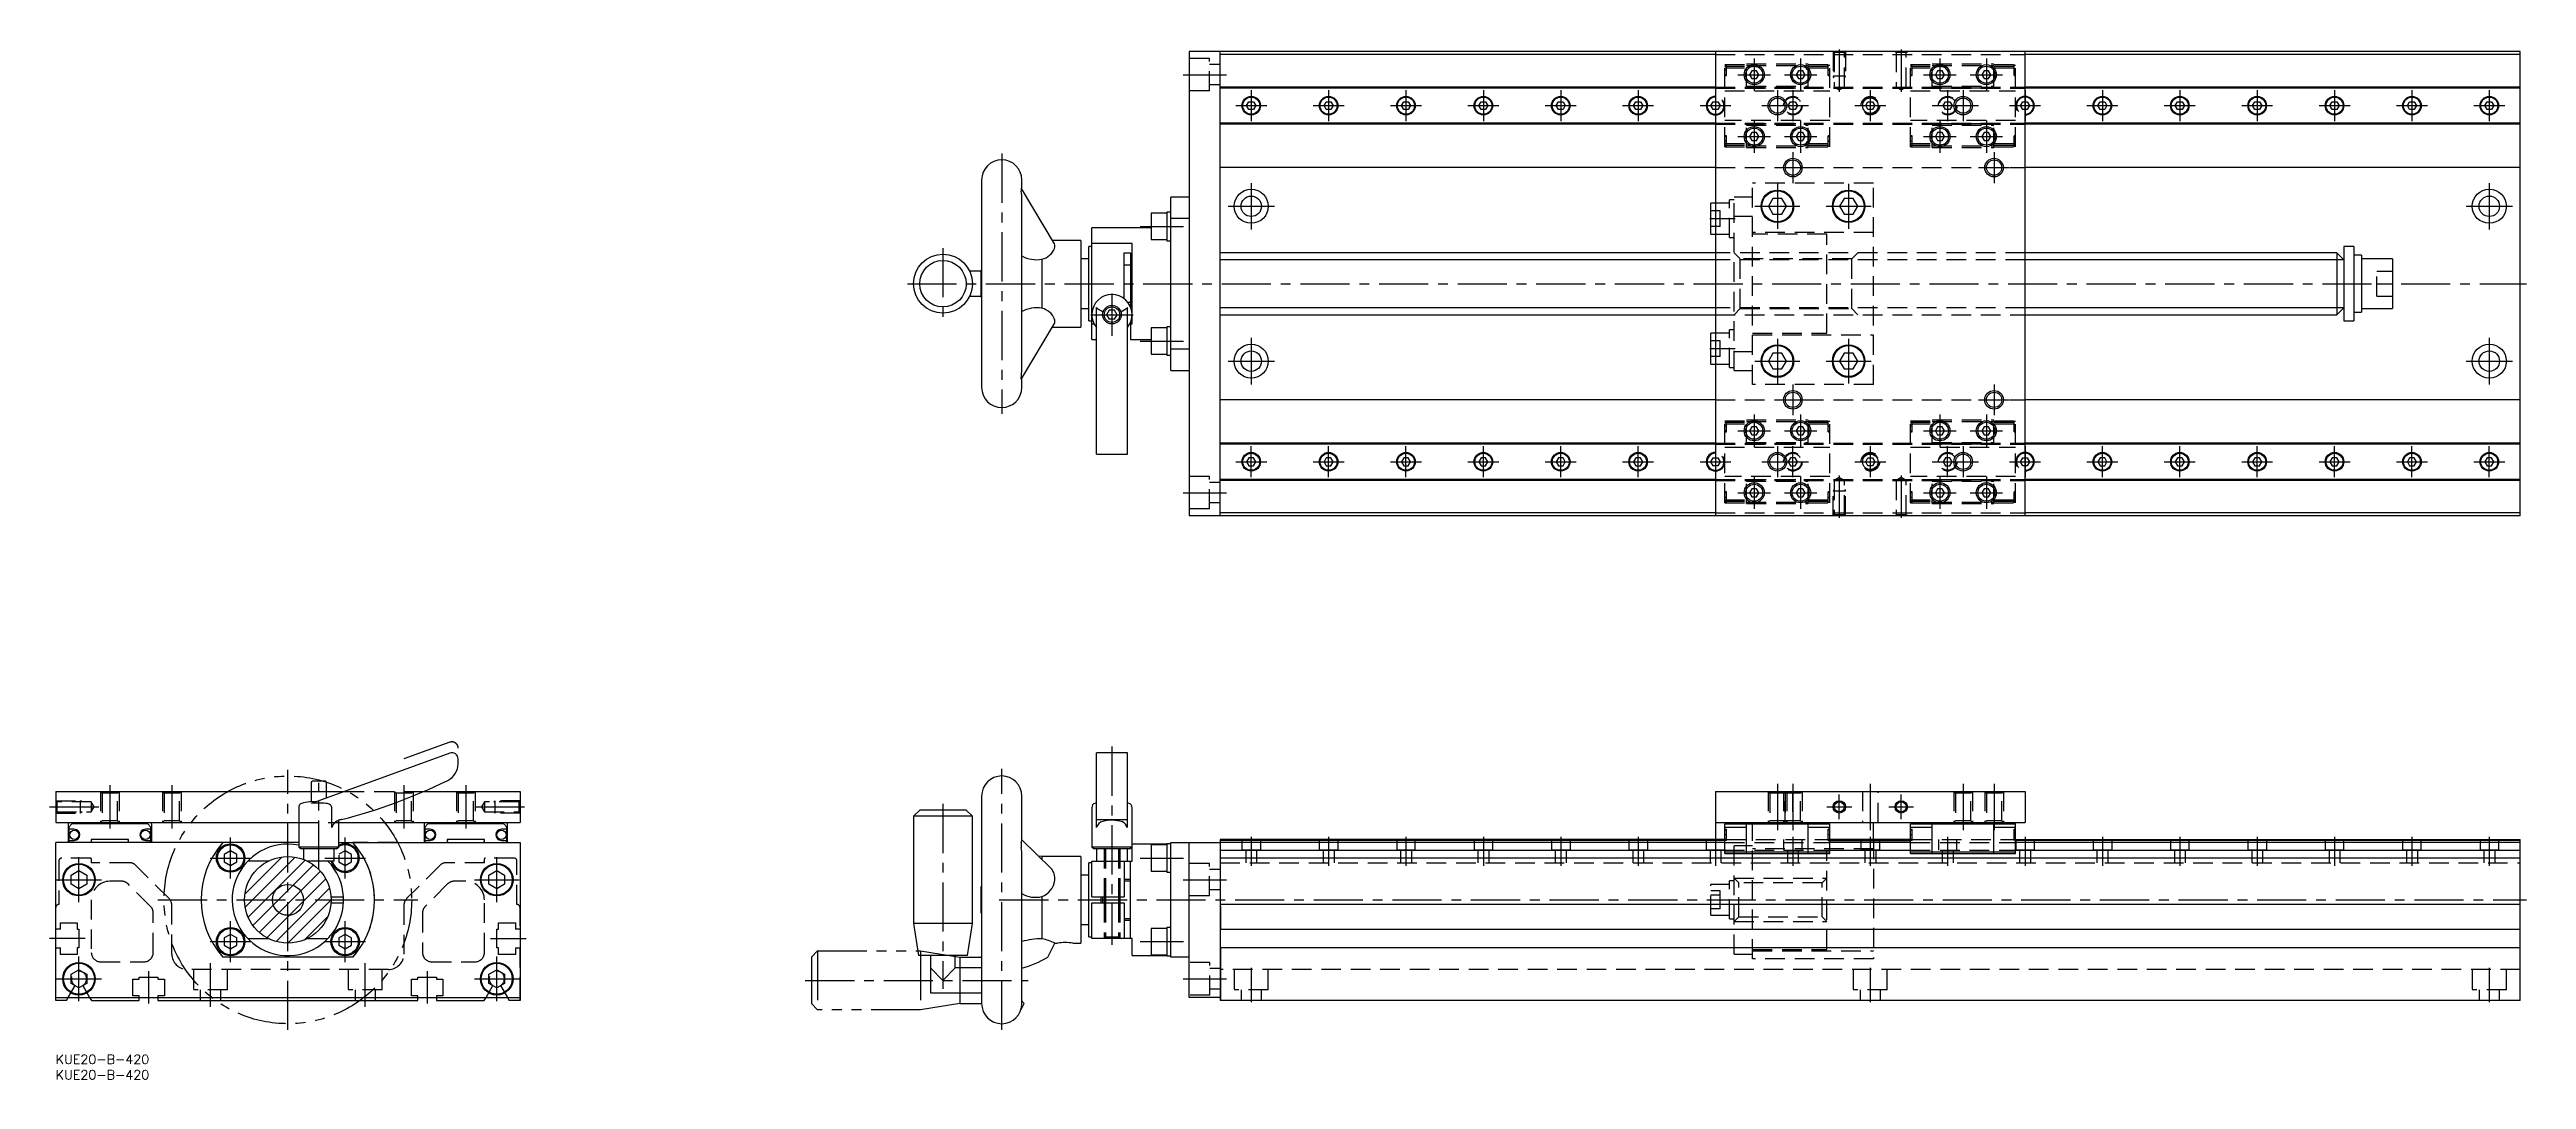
# Model space of a CAD drawing. Extents: x -2 to 798, y -8 to 325.
import ezdxf

# ---------------------------------------------------------------- set-up
doc = ezdxf.new("R2010")
doc.units = 0
doc.header["$LTSCALE"] = 0.5
for name, pattern in [('CENTER', [50.8, 31.75, -6.35, 6.35, -6.35]), ('DASHED', [19.05, 12.7, -6.35]), ('PHANTOM', [63.5, 31.75, -6.35, 6.35, -6.35, 6.35, -6.35])]:
    doc.linetypes.add(name, pattern=pattern)
for name, color, linetype in [('MSM_CENTER', 1, 'CENTER'), ('MSM_CONTINUOUS', 7, 'CONTINUOUS'), ('MSM_DASHED', 4, 'DASHED'), ('MSM_IMAGINARY', 6, 'PHANTOM'), ('MSM_NARROW', 5, 'CONTINUOUS'), ('MSM_PART_NUMBER', 7, 'CONTINUOUS')]:
    doc.layers.add(name, color=color, linetype=linetype)
doc.styles.get("Standard").update_dxf_attribs({"font": 'txt.shx', "height": 3, "bigfont": 'bigfont.shx'})

# ---------------------------------------------------------------- blocks, each defined once
blk = doc.blocks.new('*U6')
at = {"layer": 'MSM_PART_NUMBER'}
blk.add_text('KUE20-B-420', height=3, dxfattribs=at).set_placement((0, -3))
blk = doc.blocks.new('*U7')
at = {"layer": 'MSM_PART_NUMBER'}
blk.add_text('KUE20-B-420', height=3, dxfattribs=at).set_placement((0, -8))

msp = doc.modelspace()

# ---------------------------------------------------------------- linework, layer by layer
at = {"layer": 'MSM_CENTER'}
for p, q in [((548.74, 321.72), (548.74, 311.22)), ((563.74, 321.72), (563.74, 311.22)), ((576.24, 324.59), (576.24, 310.91)), ((596.24, 324.59), (596.24, 310.91)), ((608.74, 321.72), (608.74, 311.22)), ((623.74, 321.72), (623.74, 311.22)), ((364.24, 316.47), (378.24, 316.47)), ((539.82, 317.97), (539.27, 317.97)), ((543.49, 316.47), (553.99, 316.47)), ((558.49, 316.47), (568.99, 316.47)), ((573.22, 317.97), (572.67, 317.97)), ((599.82, 317.97), (599.27, 317.97)), ((603.49, 316.47), (613.99, 316.47)), ((618.49, 316.47), (628.99, 316.47)), ((633.22, 317.97), (632.67, 317.97)), ((381.24, 306.47), (391.24, 306.47)), ((386.24, 311.47), (386.24, 301.47)), ((406.24, 306.47), (416.24, 306.47)), ((411.24, 311.47), (411.24, 301.47)), ((431.24, 306.47), (441.24, 306.47)), ((436.24, 311.47), (436.24, 301.47)), ((456.24, 306.47), (466.24, 306.47)), ((461.24, 311.47), (461.24, 301.47)), ((481.24, 306.47), (491.24, 306.47)), ((486.24, 311.47), (486.24, 301.47)), ((506.24, 306.47), (516.24, 306.47)), ((511.24, 311.47), (511.24, 301.47)), ((531.24, 306.47), (541.24, 306.47)), ((536.24, 311.47), (536.24, 301.47)), ((551.24, 306.47), (566.24, 306.47)), ((556.24, 311.47), (556.24, 301.47)), ((561.24, 311.47), (561.24, 301.47)), ((581.24, 306.47), (591.24, 306.47)), ((586.24, 311.47), (586.24, 301.47)), ((606.24, 306.47), (621.24, 306.47)), ((611.24, 311.47), (611.24, 301.47)), ((616.24, 311.47), (616.24, 301.47)), ((631.24, 306.47), (641.24, 306.47)), ((636.24, 311.47), (636.24, 301.47)), ((656.24, 306.47), (666.24, 306.47)), ((661.24, 311.47), (661.24, 301.47)), ((681.24, 306.47), (691.24, 306.47)), ((686.24, 311.47), (686.24, 301.47)), ((706.24, 306.47), (716.24, 306.47)), ((711.24, 311.47), (711.24, 301.47)), ((731.24, 306.47), (741.24, 306.47)), ((736.24, 311.47), (736.24, 301.47)), ((756.24, 306.47), (766.24, 306.47)), ((761.24, 311.47), (761.24, 301.47)), ((781.24, 306.47), (791.24, 306.47)), ((786.24, 311.47), (786.24, 301.47)), ((543.49, 296.47), (553.99, 296.47)), ((548.74, 301.72), (548.74, 291.22)), ((558.49, 296.47), (568.99, 296.47)), ((563.74, 301.72), (563.74, 291.22)), ((603.49, 296.47), (613.99, 296.47)), ((608.74, 301.72), (608.74, 291.22)), ((618.49, 296.47), (628.99, 296.47)), ((623.74, 301.72), (623.74, 291.22)), ((305.64, 290.97), (305.64, 206.97)), ((539.82, 294.97), (539.27, 294.97)), ((561.24, 291.47), (561.24, 281.47)), ((573.22, 294.97), (572.67, 294.97)), ((599.82, 294.97), (599.27, 294.97)), ((626.24, 291.47), (626.24, 281.47)), ((633.22, 294.97), (632.67, 294.97)), ((386.24, 281.47), (386.24, 266.47)), ((556.24, 286.47), (566.24, 286.47)), ((556.24, 281.22), (556.24, 266.72)), ((579.24, 281.22), (579.24, 266.72)), ((621.24, 286.47), (631.24, 286.47)), ((786.24, 281.47), (786.24, 266.47)), ((378.74, 273.97), (393.74, 273.97)), ((548.99, 273.97), (563.49, 273.97)), ((571.99, 273.97), (586.49, 273.97)), ((778.74, 273.97), (793.74, 273.97)), ((350.41, 267.47), (364.41, 267.47)), ((542.62, 269.97), (534.37, 269.97)), ((286.64, 260.47), (286.64, 237.47)), ((275.14, 248.97), (798.24, 248.97)), ((341.24, 245.79), (341.24, 232.14)), ((334.42, 238.97), (348.07, 238.97)), ((350.41, 230.47), (364.41, 230.47)), ((386.24, 231.47), (386.24, 216.47)), ((542.62, 227.97), (534.37, 227.97)), ((556.24, 231.22), (556.24, 216.72)), ((579.24, 231.22), (579.24, 216.72)), ((786.24, 231.47), (786.24, 216.47)), ((378.74, 223.97), (393.74, 223.97)), ((548.99, 223.97), (563.49, 223.97)), ((561.24, 216.47), (561.24, 206.47)), ((571.99, 223.97), (586.49, 223.97)), ((626.24, 216.47), (626.24, 206.47)), ((778.74, 223.97), (793.74, 223.97)), ((556.24, 211.47), (566.24, 211.47)), ((621.24, 211.47), (631.24, 211.47)), ((539.82, 202.97), (539.27, 202.97)), ((543.49, 201.47), (553.99, 201.47)), ((548.74, 206.72), (548.74, 196.22)), ((558.49, 201.47), (568.99, 201.47)), ((563.74, 206.72), (563.74, 196.22)), ((573.22, 202.97), (572.67, 202.97)), ((599.82, 202.97), (599.27, 202.97)), ((603.49, 201.47), (613.99, 201.47)), ((608.74, 206.72), (608.74, 196.22)), ((618.49, 201.47), (628.99, 201.47)), ((623.74, 206.72), (623.74, 196.22)), ((633.22, 202.97), (632.67, 202.97)), ((386.24, 186.47), (386.24, 196.47)), ((411.24, 186.47), (411.24, 196.47)), ((436.24, 186.47), (436.24, 196.47)), ((461.24, 186.47), (461.24, 196.47)), ((486.24, 186.47), (486.24, 196.47)), ((511.24, 186.47), (511.24, 196.47)), ((536.24, 196.47), (536.24, 186.47)), ((556.24, 196.47), (556.24, 186.47)), ((561.24, 186.47), (561.24, 196.47)), ((586.24, 196.47), (586.24, 186.47)), ((611.24, 186.47), (611.24, 196.47)), ((616.24, 196.47), (616.24, 186.47)), ((636.24, 196.47), (636.24, 186.47)), ((661.24, 186.47), (661.24, 196.47)), ((686.24, 186.47), (686.24, 196.47)), ((711.24, 186.47), (711.24, 196.47)), ((736.24, 186.47), (736.24, 196.47)), ((761.24, 186.47), (761.24, 196.47)), ((786.24, 186.47), (786.24, 196.47)), ((381.24, 191.47), (391.24, 191.47)), ((406.24, 191.47), (416.24, 191.47)), ((431.24, 191.47), (441.24, 191.47)), ((456.24, 191.47), (466.24, 191.47)), ((481.24, 191.47), (491.24, 191.47)), ((506.24, 191.47), (516.24, 191.47)), ((531.24, 191.47), (541.24, 191.47)), ((548.74, 186.72), (548.74, 176.22)), ((551.24, 191.47), (566.24, 191.47)), ((563.74, 186.72), (563.74, 176.22)), ((576.24, 187.02), (576.24, 173.34)), ((581.24, 191.47), (591.24, 191.47)), ((596.24, 187.02), (596.24, 173.34)), ((606.24, 191.47), (621.24, 191.47)), ((608.74, 186.72), (608.74, 176.22)), ((623.74, 186.72), (623.74, 176.22)), ((631.24, 191.47), (641.24, 191.47)), ((656.24, 191.47), (666.24, 191.47)), ((681.24, 191.47), (691.24, 191.47)), ((706.24, 191.47), (716.24, 191.47)), ((731.24, 191.47), (741.24, 191.47)), ((756.24, 191.47), (766.24, 191.47)), ((781.24, 191.47), (791.24, 191.47)), ((364.24, 181.47), (378.24, 181.47)), ((539.82, 179.97), (539.27, 179.97)), ((543.49, 181.47), (553.99, 181.47)), ((558.49, 181.47), (568.99, 181.47)), ((573.22, 179.97), (572.67, 179.97)), ((599.82, 179.97), (599.27, 179.97)), ((603.49, 181.47), (613.99, 181.47)), ((618.49, 181.47), (628.99, 181.47)), ((633.22, 179.97), (632.67, 179.97)), ((341.24, 99.5), (341.24, 35.5)), ((75, 8), (75, 92)), ((305.64, 8), (305.64, 92.33)), ((17.5, 87), (17.5, 73)), ((37.5, 87), (37.5, 73)), ((85, 59.8), (85, 87.8)), ((112.5, 87), (112.5, 73)), ((132.5, 87), (132.5, 73)), ((286.64, 81), (286.64, 21.25)), ((556.24, 87.5), (556.24, 72.5)), ((561.24, 87.5), (561.24, 72.5)), ((576.24, 76), (576.24, 84)), ((586.24, 87.5), (586.24, 72.5)), ((596.24, 76), (596.24, 84)), ((616.24, 87.5), (616.24, 72.5)), ((626.24, 87.5), (626.24, 72.5)), ((-2, 80), (14.44, 80)), ((135.56, 80), (152, 80)), ((572.24, 80), (580.24, 80)), ((592.24, 80), (600.24, 80)), ((56.5, 56.9), (56.5, 70.1)), ((93.5, 56.9), (93.5, 70.1)), ((386.24, 70.32), (386.24, 60.98)), ((411.24, 70.32), (411.24, 60.98)), ((436.24, 70.32), (436.24, 60.98)), ((461.24, 70.32), (461.24, 60.98)), ((486.24, 70.32), (486.24, 60.98)), ((511.24, 70.32), (511.24, 60.98)), ((536.24, 70.32), (536.24, 60.98)), ((539.82, 71), (539.27, 71)), ((561.24, 70.32), (561.24, 60.98)), ((573.22, 71), (572.67, 71)), ((586.24, 70.32), (586.24, 60.98)), ((599.82, 71), (599.27, 71)), ((611.24, 70.32), (611.24, 60.98)), ((633.22, 71), (632.67, 71)), ((636.24, 70.32), (636.24, 60.98)), ((661.24, 70.32), (661.24, 60.98)), ((686.24, 70.32), (686.24, 60.98)), ((711.24, 70.32), (711.24, 60.98)), ((736.24, 70.32), (736.24, 60.98)), ((761.24, 70.32), (761.24, 60.98)), ((786.24, 70.32), (786.24, 60.98)), ((0.25, 56.5), (14.75, 56.5)), ((7.5, 49.25), (7.5, 63.75)), ((49.9, 63.5), (63.1, 63.5)), ((86.9, 63.5), (100.1, 63.5)), ((135.25, 56.5), (149.75, 56.5)), ((142.5, 49.25), (142.5, 63.75)), ((350.41, 63.5), (364.41, 63.5)), ((364.24, 56.5), (378.24, 56.5)), ((33, 50), (117, 50)), ((304.84, 50), (798.24, 50)), ((56.5, 29.9), (56.5, 43.1)), ((93.5, 29.9), (93.5, 43.1)), ((9.5, 37.5), (-2, 37.5)), ((49.9, 36.5), (63.1, 36.5)), ((86.9, 36.5), (100.1, 36.5)), ((140.5, 37.5), (152, 37.5)), ((350.41, 36.5), (364.41, 36.5)), ((0.25, 24.5), (14.75, 24.5)), ((7.5, 17.25), (7.5, 31.75)), ((30, 27), (30, 16.5)), ((50, 15.5), (50, 29.5)), ((100, 15.5), (100, 29.5)), ((120, 27), (120, 16.5)), ((135.25, 24.5), (149.75, 24.5)), ((142.5, 17.25), (142.5, 31.75)), ((364.24, 24.5), (378.29, 24.5)), ((386.24, 28), (386.24, 17)), ((586.24, 28), (586.24, 17)), ((786.24, 28), (786.24, 17)), ((242.14, 24), (314.14, 24))]:
    msp.add_line(p, q, dxfattribs=at)
at = {"layer": 'MSM_CONTINUOUS'}
for p, q in [((376.24, 323.97), (366.24, 323.97)), ((366.24, 323.97), (366.24, 173.97)), ((376.24, 173.97), (376.24, 323.97)), ((376.24, 323.92), (376.29, 323.92)), ((536.24, 322.97), (376.24, 322.97)), ((796.24, 323.97), (376.29, 323.97)), ((376.29, 323.97), (376.29, 323.92)), ((536.24, 323.97), (536.24, 173.97)), ((636.24, 173.97), (636.24, 323.97)), ((796.24, 322.97), (636.24, 322.97)), ((796.24, 173.97), (796.24, 323.97)), ((536.24, 312.47), (376.24, 312.47)), ((536.24, 312.17), (376.24, 312.17)), ((548, 317.75), (547.26, 316.47)), ((547.26, 316.47), (548, 315.19)), ((549.48, 317.75), (548, 317.75)), ((548, 315.19), (549.48, 315.19)), ((550.22, 316.47), (549.48, 317.75)), ((549.48, 315.19), (550.22, 316.47)), ((563, 317.75), (562.26, 316.47)), ((562.26, 316.47), (563, 315.19)), ((564.48, 317.75), (563, 317.75)), ((563, 315.19), (564.48, 315.19)), ((565.22, 316.47), (564.48, 317.75)), ((564.48, 315.19), (565.22, 316.47)), ((608, 317.75), (607.26, 316.47)), ((607.26, 316.47), (608, 315.19)), ((609.48, 317.75), (608, 317.75)), ((608, 315.19), (609.48, 315.19)), ((610.22, 316.47), (609.48, 317.75)), ((609.48, 315.19), (610.22, 316.47)), ((623, 317.75), (622.26, 316.47)), ((622.26, 316.47), (623, 315.19)), ((624.48, 317.75), (623, 317.75)), ((623, 315.19), (624.48, 315.19)), ((625.22, 316.47), (624.48, 317.75)), ((624.48, 315.19), (625.22, 316.47)), ((796.24, 312.47), (636.24, 312.47)), ((796.19, 312.17), (636.24, 312.17)), ((796.19, 300.47), (796.19, 312.47)), ((384.76, 306.47), (385.5, 307.75)), ((385.5, 305.19), (384.76, 306.47)), ((385.5, 307.75), (386.98, 307.75)), ((386.98, 305.19), (385.5, 305.19)), ((386.98, 307.75), (387.72, 306.47)), ((387.72, 306.47), (386.98, 305.19)), ((409.76, 306.47), (410.5, 307.75)), ((410.5, 305.19), (409.76, 306.47)), ((410.5, 307.75), (411.98, 307.75)), ((411.98, 305.19), (410.5, 305.19)), ((411.98, 307.75), (412.72, 306.47)), ((412.72, 306.47), (411.98, 305.19)), ((434.76, 306.47), (435.5, 307.75)), ((435.5, 305.19), (434.76, 306.47)), ((435.5, 307.75), (436.98, 307.75)), ((436.98, 305.19), (435.5, 305.19)), ((436.98, 307.75), (437.72, 306.47)), ((437.72, 306.47), (436.98, 305.19)), ((459.76, 306.47), (460.5, 307.75)), ((460.5, 305.19), (459.76, 306.47)), ((460.5, 307.75), (461.98, 307.75)), ((461.98, 305.19), (460.5, 305.19)), ((461.98, 307.75), (462.72, 306.47)), ((462.72, 306.47), (461.98, 305.19)), ((484.76, 306.47), (485.5, 307.75)), ((485.5, 305.19), (484.76, 306.47)), ((485.5, 307.75), (486.98, 307.75)), ((486.98, 305.19), (485.5, 305.19)), ((486.98, 307.75), (487.72, 306.47)), ((487.72, 306.47), (486.98, 305.19)), ((509.76, 306.47), (510.5, 307.75)), ((510.5, 305.19), (509.76, 306.47)), ((510.5, 307.75), (511.98, 307.75)), ((511.98, 305.19), (510.5, 305.19)), ((511.98, 307.75), (512.72, 306.47)), ((512.72, 306.47), (511.98, 305.19)), ((534.76, 306.47), (535.5, 307.75)), ((535.5, 305.19), (534.76, 306.47)), ((535.5, 307.75), (536.24, 307.75)), ((536.24, 305.19), (535.5, 305.19)), ((584.76, 306.47), (585.5, 307.75)), ((585.5, 305.19), (584.76, 306.47)), ((585.5, 307.75), (586.98, 307.75)), ((586.98, 305.19), (585.5, 305.19)), ((586.98, 307.75), (587.72, 306.47)), ((587.72, 306.47), (586.98, 305.19)), ((636.24, 307.75), (636.98, 307.75)), ((636.98, 305.19), (636.24, 305.19)), ((636.98, 307.75), (637.72, 306.47)), ((637.72, 306.47), (636.98, 305.19)), ((659.76, 306.47), (660.5, 307.75)), ((660.5, 305.19), (659.76, 306.47)), ((660.5, 307.75), (661.98, 307.75)), ((661.98, 305.19), (660.5, 305.19)), ((661.98, 307.75), (662.72, 306.47)), ((662.72, 306.47), (661.98, 305.19)), ((684.76, 306.47), (685.5, 307.75)), ((685.5, 305.19), (684.76, 306.47)), ((685.5, 307.75), (686.98, 307.75)), ((686.98, 305.19), (685.5, 305.19)), ((686.98, 307.75), (687.72, 306.47)), ((687.72, 306.47), (686.98, 305.19)), ((709.76, 306.47), (710.5, 307.75)), ((710.5, 305.19), (709.76, 306.47)), ((710.5, 307.75), (711.98, 307.75)), ((711.98, 305.19), (710.5, 305.19)), ((711.98, 307.75), (712.72, 306.47)), ((712.72, 306.47), (711.98, 305.19)), ((734.76, 306.47), (735.5, 307.75)), ((735.5, 305.19), (734.76, 306.47)), ((735.5, 307.75), (736.98, 307.75)), ((736.98, 305.19), (735.5, 305.19)), ((736.98, 307.75), (737.72, 306.47)), ((737.72, 306.47), (736.98, 305.19)), ((759.76, 306.47), (760.5, 307.75)), ((760.5, 305.19), (759.76, 306.47)), ((760.5, 307.75), (761.98, 307.75)), ((761.98, 305.19), (760.5, 305.19)), ((761.98, 307.75), (762.72, 306.47)), ((762.72, 306.47), (761.98, 305.19)), ((784.76, 306.47), (785.5, 307.75)), ((785.5, 305.19), (784.76, 306.47)), ((785.5, 307.75), (786.98, 307.75)), ((786.98, 305.19), (785.5, 305.19)), ((786.98, 307.75), (787.72, 306.47)), ((787.72, 306.47), (786.98, 305.19)), ((536.24, 300.77), (376.24, 300.77)), ((536.24, 300.47), (376.24, 300.47)), ((548, 297.75), (547.26, 296.47)), ((547.26, 296.47), (548, 295.19)), ((549.48, 297.75), (548, 297.75)), ((550.22, 296.47), (549.48, 297.75)), ((549.48, 295.19), (550.22, 296.47)), ((563, 297.75), (562.26, 296.47)), ((562.26, 296.47), (563, 295.19)), ((564.48, 297.75), (563, 297.75)), ((565.22, 296.47), (564.48, 297.75)), ((564.48, 295.19), (565.22, 296.47)), ((608, 297.75), (607.26, 296.47)), ((607.26, 296.47), (608, 295.19)), ((609.48, 297.75), (608, 297.75)), ((610.22, 296.47), (609.48, 297.75)), ((609.48, 295.19), (610.22, 296.47)), ((623, 297.75), (622.26, 296.47)), ((622.26, 296.47), (623, 295.19)), ((624.48, 297.75), (623, 297.75)), ((625.22, 296.47), (624.48, 297.75)), ((624.48, 295.19), (625.22, 296.47)), ((796.19, 300.77), (636.24, 300.77)), ((796.19, 300.47), (636.24, 300.47)), ((548, 295.19), (549.48, 295.19)), ((563, 295.19), (564.48, 295.19)), ((608, 295.19), (609.48, 295.19)), ((623, 295.19), (624.48, 295.19)), ((299.14, 282.47), (299.14, 215.47)), ((312.14, 279.56), (312.14, 282.47)), ((536.24, 286.47), (376.24, 286.47)), ((796.24, 286.47), (636.24, 286.47)), ((322.64, 261.82), (312.05, 279.72)), ((312.14, 221.49), (312.14, 276.43)), ((360.24, 220.97), (360.24, 276.97)), ((366.24, 276.97), (360.24, 276.97)), ((534.74, 264.97), (534.74, 274.97)), ((536.24, 274.97), (534.74, 274.97)), ((554.77, 276.51), (553.31, 273.97)), ((553.31, 273.97), (554.77, 271.43)), ((557.71, 276.51), (554.77, 276.51)), ((559.17, 273.97), (557.71, 276.51)), ((557.71, 271.43), (559.17, 273.97)), ((577.77, 276.51), (576.31, 273.97)), ((576.31, 273.97), (577.77, 271.43)), ((580.71, 276.51), (577.77, 276.51)), ((582.17, 273.97), (580.71, 276.51)), ((580.71, 271.43), (582.17, 273.97)), ((334.74, 230.99), (334.74, 266.97)), ((353.94, 266.97), (334.74, 266.97)), ((353.94, 271.72), (353.94, 263.22)), ((358.94, 271.72), (353.94, 271.72)), ((358.94, 272.07), (358.94, 262.87)), ((360.24, 272.07), (358.94, 272.07)), ((366.24, 269.98), (360.24, 269.98)), ((534.74, 264.97), (536.24, 264.97)), ((554.77, 271.43), (557.71, 271.43)), ((577.77, 271.43), (580.71, 271.43)), ((318.64, 256.86), (318.64, 241.07)), ((331.14, 262.97), (321.96, 262.97)), ((331.14, 262.97), (331.14, 234.97)), ((333.74, 256.97), (331.14, 256.97)), ((333.74, 236.97), (333.74, 260.97)), ((334.74, 260.97), (333.74, 260.97)), ((347.74, 261.92), (334.74, 261.92)), ((345.24, 258.97), (347.24, 258.97)), ((345.24, 244.09), (345.24, 258.97)), ((347.24, 258.97), (347.24, 241.47)), ((347.74, 236.01), (347.74, 261.92)), ((353.94, 263.22), (358.94, 263.22)), ((358.94, 262.87), (360.24, 262.87)), ((536.24, 258.97), (376.24, 258.97)), ((736.99, 258.97), (636.24, 258.97)), ((739.24, 256.72), (736.99, 258.97)), ((736.99, 258.97), (736.99, 238.97)), ((739.24, 260.97), (739.24, 236.97)), ((742.44, 260.97), (739.24, 260.97)), ((742.44, 260.97), (742.44, 236.97)), ((744.94, 258.17), (742.44, 258.17)), ((744.94, 258.17), (744.94, 239.77)), ((754.94, 256.97), (744.94, 256.97)), ((754.94, 256.97), (754.94, 240.97)), ((298.84, 252.97), (295.26, 252.97)), ((298.84, 253.22), (298.84, 244.72)), ((299.14, 253.22), (298.84, 253.22)), ((347.24, 254.97), (345.24, 254.97)), ((295.26, 244.97), (298.84, 244.97)), ((298.84, 244.72), (299.14, 244.72)), ((331.14, 240.97), (333.74, 240.97)), ((336.24, 193.97), (336.24, 241.3)), ((340.37, 240.47), (339.51, 238.97)), ((342.11, 240.47), (340.37, 240.47)), ((342.97, 238.97), (342.11, 240.47)), ((346.24, 193.97), (346.24, 241.3)), ((346.36, 242.97), (347.24, 242.97)), ((736.99, 238.97), (739.24, 241.22)), ((744.94, 240.97), (754.94, 240.97)), ((312.05, 218.21), (322.63, 236.11)), ((321.96, 234.97), (331.14, 234.97)), ((333.74, 236.97), (334.74, 236.97)), ((334.74, 236.01), (335.45, 236.01)), ((339.51, 238.97), (340.37, 237.47)), ((342.11, 237.47), (340.37, 237.47)), ((342.11, 237.47), (342.97, 238.97)), ((347.24, 236.47), (347.24, 230.97)), ((347.24, 236.01), (347.74, 236.01)), ((353.94, 234.72), (353.94, 226.22)), ((358.94, 234.72), (353.94, 234.72)), ((358.94, 235.07), (358.94, 225.87)), ((360.24, 235.07), (358.94, 235.07)), ((376.24, 238.97), (536.24, 238.97)), ((536.24, 232.97), (534.74, 232.97)), ((534.74, 222.97), (534.74, 232.97)), ((636.24, 238.97), (736.99, 238.97)), ((739.24, 236.97), (742.44, 236.97)), ((742.44, 239.77), (744.94, 239.77)), ((334.74, 230.99), (336.24, 230.99)), ((347.24, 230.97), (353.94, 230.97)), ((353.94, 226.22), (358.94, 226.22)), ((358.94, 225.87), (360.24, 225.87)), ((360.24, 227.95), (366.24, 227.95)), ((554.77, 226.51), (553.31, 223.97)), ((557.71, 226.51), (554.77, 226.51)), ((559.17, 223.97), (557.71, 226.51)), ((577.77, 226.51), (576.31, 223.97)), ((580.71, 226.51), (577.77, 226.51)), ((582.17, 223.97), (580.71, 226.51)), ((312.14, 215.47), (312.14, 218.37)), ((360.24, 220.97), (366.24, 220.97)), ((534.74, 222.97), (536.24, 222.97)), ((553.31, 223.97), (554.77, 221.43)), ((554.77, 221.43), (557.71, 221.43)), ((557.71, 221.43), (559.17, 223.97)), ((576.31, 223.97), (577.77, 221.43)), ((577.77, 221.43), (580.71, 221.43)), ((580.71, 221.43), (582.17, 223.97)), ((536.24, 211.47), (376.24, 211.47)), ((796.24, 211.47), (636.24, 211.47)), ((548, 202.75), (547.26, 201.47)), ((547.26, 201.47), (548, 200.19)), ((549.48, 202.75), (548, 202.75)), ((548, 200.19), (549.48, 200.19)), ((550.22, 201.47), (549.48, 202.75)), ((549.48, 200.19), (550.22, 201.47)), ((563, 202.75), (562.26, 201.47)), ((562.26, 201.47), (563, 200.19)), ((564.48, 202.75), (563, 202.75)), ((563, 200.19), (564.48, 200.19)), ((565.22, 201.47), (564.48, 202.75)), ((564.48, 200.19), (565.22, 201.47)), ((608, 202.75), (607.26, 201.47)), ((607.26, 201.47), (608, 200.19)), ((609.48, 202.75), (608, 202.75)), ((608, 200.19), (609.48, 200.19)), ((610.22, 201.47), (609.48, 202.75)), ((609.48, 200.19), (610.22, 201.47)), ((623, 202.75), (622.26, 201.47)), ((622.26, 201.47), (623, 200.19)), ((624.48, 202.75), (623, 202.75)), ((623, 200.19), (624.48, 200.19)), ((625.22, 201.47), (624.48, 202.75)), ((624.48, 200.19), (625.22, 201.47)), ((336.24, 193.97), (346.24, 193.97)), ((536.24, 197.47), (376.24, 197.47)), ((536.24, 197.17), (376.24, 197.17)), ((385.5, 192.75), (384.76, 191.47)), ((386.98, 192.75), (385.5, 192.75)), ((387.72, 191.47), (386.98, 192.75)), ((410.5, 192.75), (409.76, 191.47)), ((411.98, 192.75), (410.5, 192.75)), ((412.72, 191.47), (411.98, 192.75)), ((435.5, 192.75), (434.76, 191.47)), ((436.98, 192.75), (435.5, 192.75)), ((437.72, 191.47), (436.98, 192.75)), ((460.5, 192.75), (459.76, 191.47)), ((461.98, 192.75), (460.5, 192.75)), ((462.72, 191.47), (461.98, 192.75)), ((485.5, 192.75), (484.76, 191.47)), ((486.98, 192.75), (485.5, 192.75)), ((487.72, 191.47), (486.98, 192.75)), ((510.5, 192.75), (509.76, 191.47)), ((511.98, 192.75), (510.5, 192.75)), ((512.72, 191.47), (511.98, 192.75)), ((534.76, 191.47), (535.5, 192.75)), ((535.5, 192.75), (536.24, 192.75)), ((584.76, 191.47), (585.5, 192.75)), ((585.5, 192.75), (586.98, 192.75)), ((586.98, 192.75), (587.72, 191.47)), ((796.19, 197.47), (636.24, 197.47)), ((796.19, 197.17), (636.24, 197.17)), ((636.24, 192.75), (636.98, 192.75)), ((636.98, 192.75), (637.72, 191.47)), ((660.5, 192.75), (659.76, 191.47)), ((661.98, 192.75), (660.5, 192.75)), ((662.72, 191.47), (661.98, 192.75)), ((685.5, 192.75), (684.76, 191.47)), ((686.98, 192.75), (685.5, 192.75)), ((687.72, 191.47), (686.98, 192.75)), ((710.5, 192.75), (709.76, 191.47)), ((711.98, 192.75), (710.5, 192.75)), ((712.72, 191.47), (711.98, 192.75)), ((735.5, 192.75), (734.76, 191.47)), ((736.98, 192.75), (735.5, 192.75)), ((737.72, 191.47), (736.98, 192.75)), ((760.5, 192.75), (759.76, 191.47)), ((761.98, 192.75), (760.5, 192.75)), ((762.72, 191.47), (761.98, 192.75)), ((785.5, 192.75), (784.76, 191.47)), ((786.98, 192.75), (785.5, 192.75)), ((787.72, 191.47), (786.98, 192.75)), ((796.19, 185.47), (796.19, 197.47)), ((536.24, 185.77), (376.24, 185.77)), ((536.24, 185.47), (376.24, 185.47)), ((384.76, 191.47), (385.5, 190.19)), ((385.5, 190.19), (386.98, 190.19)), ((386.98, 190.19), (387.72, 191.47)), ((409.76, 191.47), (410.5, 190.19)), ((410.5, 190.19), (411.98, 190.19)), ((411.98, 190.19), (412.72, 191.47)), ((434.76, 191.47), (435.5, 190.19)), ((435.5, 190.19), (436.98, 190.19)), ((436.98, 190.19), (437.72, 191.47)), ((459.76, 191.47), (460.5, 190.19)), ((460.5, 190.19), (461.98, 190.19)), ((461.98, 190.19), (462.72, 191.47)), ((484.76, 191.47), (485.5, 190.19)), ((485.5, 190.19), (486.98, 190.19)), ((486.98, 190.19), (487.72, 191.47)), ((509.76, 191.47), (510.5, 190.19)), ((510.5, 190.19), (511.98, 190.19)), ((511.98, 190.19), (512.72, 191.47)), ((535.5, 190.19), (534.76, 191.47)), ((536.24, 190.19), (535.5, 190.19)), ((585.5, 190.19), (584.76, 191.47)), ((586.98, 190.19), (585.5, 190.19)), ((587.72, 191.47), (586.98, 190.19)), ((636.98, 190.19), (636.24, 190.19)), ((796.19, 185.77), (636.24, 185.77)), ((796.24, 185.47), (636.24, 185.47)), ((637.72, 191.47), (636.98, 190.19)), ((659.76, 191.47), (660.5, 190.19)), ((660.5, 190.19), (661.98, 190.19)), ((661.98, 190.19), (662.72, 191.47)), ((684.76, 191.47), (685.5, 190.19)), ((685.5, 190.19), (686.98, 190.19)), ((686.98, 190.19), (687.72, 191.47)), ((709.76, 191.47), (710.5, 190.19)), ((710.5, 190.19), (711.98, 190.19)), ((711.98, 190.19), (712.72, 191.47)), ((734.76, 191.47), (735.5, 190.19)), ((735.5, 190.19), (736.98, 190.19)), ((736.98, 190.19), (737.72, 191.47)), ((759.76, 191.47), (760.5, 190.19)), ((760.5, 190.19), (761.98, 190.19)), ((761.98, 190.19), (762.72, 191.47)), ((784.76, 191.47), (785.5, 190.19)), ((785.5, 190.19), (786.98, 190.19)), ((786.98, 190.19), (787.72, 191.47)), ((548, 182.75), (547.26, 181.47)), ((547.26, 181.47), (548, 180.19)), ((549.48, 182.75), (548, 182.75)), ((548, 180.19), (549.48, 180.19)), ((550.22, 181.47), (549.48, 182.75)), ((549.48, 180.19), (550.22, 181.47)), ((563, 182.75), (562.26, 181.47)), ((562.26, 181.47), (563, 180.19)), ((564.48, 182.75), (563, 182.75)), ((563, 180.19), (564.48, 180.19)), ((565.22, 181.47), (564.48, 182.75)), ((564.48, 180.19), (565.22, 181.47)), ((608, 182.75), (607.26, 181.47)), ((607.26, 181.47), (608, 180.19)), ((609.48, 182.75), (608, 182.75)), ((608, 180.19), (609.48, 180.19)), ((610.22, 181.47), (609.48, 182.75)), ((609.48, 180.19), (610.22, 181.47)), ((623, 182.75), (622.26, 181.47)), ((622.26, 181.47), (623, 180.19)), ((624.48, 182.75), (623, 182.75)), ((623, 180.19), (624.48, 180.19)), ((625.22, 181.47), (624.48, 182.75)), ((624.48, 180.19), (625.22, 181.47)), ((376.24, 173.97), (366.24, 173.97)), ((536.24, 174.97), (376.24, 174.97)), ((376.29, 174.02), (376.24, 174.02)), ((376.29, 174.02), (376.29, 173.97)), ((796.24, 173.97), (376.29, 173.97)), ((796.24, 174.97), (636.24, 174.97)), ((127.32, 97.38), (82.66, 81.13)), ((336.24, 73.36), (336.24, 97.5)), ((346.24, 97.5), (336.24, 97.5)), ((346.24, 73.36), (346.24, 97.5)), ((87, 88.3), (83, 88.3)), ((130, 93.95), (130, 95.5)), ((0, 85), (82.5, 85)), ((0, 85), (0, 75)), ((84.03, 81.62), (82, 81.62)), ((82.5, 87.8), (82.5, 81.62)), ((87.5, 82.89), (87.5, 87.8)), ((87.5, 85), (93.31, 85)), ((118.89, 85), (150, 85)), ((150, 85), (150, 75)), ((299.14, 83.5), (299.14, 16.5)), ((312.14, 69.17), (312.14, 83.5)), ((536.24, 85), (536.24, 75)), ((536.24, 85), (636.24, 85)), ((636.24, 85), (636.24, 75)), ((0, 75), (78.5, 75)), ((4.5, 75), (4, 74.5)), ((4, 74.5), (4, 68.5)), ((5.25, 74.5), (4.25, 73.5)), ((4.25, 73.5), (4.25, 68.5)), ((6, 72.8), (4.25, 72.8)), ((29.75, 74.5), (5.25, 74.5)), ((11.75, 74.5), (11.25, 75)), ((23.75, 75), (23.25, 74.5)), ((30.75, 72.8), (29, 72.8)), ((30.75, 73.5), (29.75, 74.5)), ((31, 74.5), (30.5, 75)), ((30.75, 68.5), (30.75, 73.5)), ((31, 68.5), (31, 74.5)), ((78.5, 79.87), (78.5, 67)), ((89.15, 73.36), (89.15, 79.87)), ((91.5, 67), (91.5, 75.7)), ((91.5, 75), (150, 75)), ((119.5, 75), (119, 74.5)), ((119, 74.5), (119, 68.5)), ((120.25, 74.5), (119.25, 73.5)), ((119.25, 73.5), (119.25, 68.5)), ((121, 72.8), (119.25, 72.8)), ((144.75, 74.5), (120.25, 74.5)), ((126.75, 74.5), (126.25, 75)), ((138.75, 75), (138.25, 74.5)), ((145.75, 72.8), (144, 72.8)), ((145.75, 73.5), (144.75, 74.5)), ((146, 74.5), (145.5, 75)), ((145.75, 68.5), (145.75, 73.5)), ((146, 68.5), (146, 74.5)), ((279.14, 79), (277.14, 77)), ((277.14, 77), (277.14, 42.33)), ((296.14, 77), (277.14, 77)), ((294.14, 79), (279.14, 79)), ((296.14, 77), (294.14, 79)), ((296.14, 42.33), (296.14, 77)), ((334.74, 79.87), (334.74, 67)), ((336.24, 75.92), (346.24, 75.92)), ((347.74, 62.5), (347.74, 79.87)), ((536.24, 75), (636.24, 75)), ((539.29, 74.5), (573.19, 74.5)), ((539.29, 65), (539.29, 74.5)), ((539.29, 73.5), (546.29, 73.5)), ((539.29, 72.8), (539.79, 72.8)), ((539.79, 72.5), (539.29, 72.5)), ((539.79, 69.2), (539.79, 72.8)), ((546.29, 65), (546.29, 75)), ((566.19, 65), (566.19, 75)), ((566.19, 73.5), (573.19, 73.5)), ((572.69, 69.2), (572.69, 72.8)), ((573.19, 72.8), (572.69, 72.8)), ((573.19, 72.5), (572.69, 72.5)), ((573.19, 65), (573.19, 74.5)), ((587.24, 69.5), (587.24, 75)), ((599.29, 65), (599.29, 74.5)), ((599.29, 74.5), (633.19, 74.5)), ((599.29, 73.5), (606.29, 73.5)), ((599.29, 72.8), (599.79, 72.8)), ((599.79, 72.5), (599.29, 72.5)), ((599.79, 69.2), (599.79, 72.8)), ((606.29, 65), (606.29, 75)), ((626.19, 65), (626.19, 75)), ((626.19, 73.5), (633.19, 73.5)), ((633.19, 72.8), (632.69, 72.8)), ((632.69, 69.2), (632.69, 72.8)), ((633.19, 72.5), (632.69, 72.5)), ((633.19, 65), (633.19, 74.5)), ((0, 17.5), (0, 68.5)), ((78.5, 68.5), (0, 68.5)), ((4.25, 69.2), (6, 69.2)), ((23.5, 69.5), (11.5, 69.5)), ((11.8, 69.5), (11.5, 69.2)), ((11.5, 69.5), (11.5, 68.55)), ((23.5, 69.2), (23.2, 69.5)), ((23.5, 68.55), (23.5, 69.5)), ((29, 69.2), (30.75, 69.2)), ((56.5, 65.86), (54.46, 64.68)), ((54.46, 64.68), (54.46, 62.32)), ((58.54, 64.68), (56.5, 65.86)), ((58.54, 62.32), (58.54, 64.68)), ((78.5, 67), (79.37, 66.5)), ((91.5, 67), (78.5, 67)), ((90.63, 66.5), (79.37, 66.5)), ((80, 66.5), (80, 63.08)), ((90, 62.5), (90, 66.5)), ((90.63, 66.5), (91.5, 67)), ((91.46, 64.48), (91.46, 62.32)), ((91.5, 68.5), (150, 68.5)), ((93.5, 65.86), (91.5, 64.7)), ((95.54, 64.68), (93.5, 65.86)), ((95.54, 62.32), (95.54, 64.68)), ((119.25, 69.2), (121, 69.2)), ((138.5, 69.5), (126.5, 69.5)), ((126.8, 69.5), (126.5, 69.2)), ((126.5, 69.5), (126.5, 68.55)), ((138.5, 69.2), (138.2, 69.5)), ((138.5, 68.55), (138.5, 69.5)), ((144, 69.2), (145.75, 69.2)), ((150, 68.5), (150, 17.5)), ((321.57, 60.15), (312.14, 69.35)), ((312.14, 16.5), (312.14, 64.22)), ((318.64, 64), (317.52, 64.1)), ((347.74, 67), (334.74, 67)), ((334.74, 67), (335.61, 66.5)), ((346.87, 66.5), (335.61, 66.5)), ((336.24, 66.5), (336.24, 62.5)), ((346.24, 62.5), (346.24, 66.5)), ((346.87, 66.5), (347.74, 67)), ((358.94, 68), (347.74, 68)), ((358.94, 67.75), (353.94, 67.75)), ((353.94, 67.75), (353.94, 59.25)), ((360.24, 68.1), (358.94, 68.1)), ((358.94, 68.1), (358.94, 58.9)), ((360.24, 31.5), (360.24, 68.5)), ((360.24, 68.5), (376.24, 68.5)), ((366.24, 18.5), (366.24, 68.5)), ((539.79, 69.5), (376.24, 69.5)), ((376.24, 69.5), (376.24, 17.5)), ((539.79, 69.2), (376.24, 69.2)), ((539.29, 68.55), (376.24, 68.55)), ((539.29, 65.95), (376.24, 65.95)), ((539.79, 69.2), (539.29, 69.2)), ((539.29, 65.5), (573.19, 65.5)), ((539.29, 65), (573.19, 65)), ((599.79, 69.5), (572.69, 69.5)), ((572.69, 69.2), (599.29, 69.2)), ((572.69, 69.2), (573.19, 69.2)), ((599.29, 68.55), (573.19, 68.55)), ((599.29, 65.95), (573.19, 65.95)), ((599.79, 69.2), (599.29, 69.2)), ((599.29, 65.5), (633.19, 65.5)), ((599.29, 65), (633.19, 65)), ((632.69, 69.5), (796.19, 69.5)), ((796.19, 69.2), (633.19, 69.2)), ((796.19, 68.55), (633.19, 68.55)), ((796.19, 65.95), (633.19, 65.95)), ((796.19, 63.5), (796.19, 69.5)), ((4.96, 57.97), (7.5, 59.43)), ((4.96, 55.03), (4.96, 57.97)), ((7.5, 59.43), (10.04, 57.97)), ((10.04, 57.97), (10.04, 55.03)), ((54.46, 62.32), (56.5, 61.14)), ((56.5, 61.14), (58.54, 62.32)), ((68.7, 62.5), (62.05, 62.5)), ((90, 62.5), (81.3, 62.5)), ((91.46, 62.32), (93.5, 61.14)), ((93.5, 61.14), (95.54, 62.32)), ((139.96, 57.97), (142.5, 59.43)), ((139.96, 55.03), (139.96, 57.97)), ((142.5, 59.43), (145.04, 57.97)), ((145.04, 57.97), (145.04, 55.03)), ((331.14, 64), (318.64, 64)), ((318.64, 64), (318.64, 63.01)), ((331.14, 64), (331.14, 36)), ((333.74, 58), (331.14, 58)), ((333.74, 38), (333.74, 62)), ((334.74, 62), (333.74, 62)), ((334.74, 51), (334.74, 62.5)), ((334.74, 62.5), (347.74, 62.5)), ((345.24, 62.5), (345.24, 51)), ((345.24, 56.63), (347.24, 56.63)), ((347.24, 37.5), (347.24, 62.5)), ((353.94, 59.25), (358.94, 59.25)), ((358.94, 58.9), (360.24, 58.9)), ((796.24, 63.5), (376.24, 63.5)), ((796.24, 17.5), (796.24, 63.5)), ((7.5, 53.57), (4.96, 55.03)), ((10.04, 55.03), (7.5, 53.57)), ((88.96, 51), (92.97, 51)), ((88.96, 49), (92.97, 49)), ((142.5, 53.57), (139.96, 55.03)), ((145.04, 55.03), (142.5, 53.57)), ((299.14, 54.25), (298.84, 54.25)), ((298.84, 54.25), (298.84, 45.75)), ((318.64, 51.06), (318.64, 37.38)), ((334.74, 51), (345.24, 51)), ((334.74, 49), (345.24, 49)), ((334.74, 37.5), (334.74, 49)), ((337.74, 49), (337.74, 51)), ((338.24, 51), (338.24, 49)), ((338.74, 51.02), (338.74, 49.02)), ((343.74, 51.02), (343.74, 49.02)), ((347.24, 56), (345.24, 56)), ((345.24, 49), (345.24, 37.5)), ((796.24, 48.5), (376.24, 48.5)), ((277.14, 42.33), (278.75, 32)), ((296.14, 42.33), (277.14, 42.33)), ((294.53, 32), (296.14, 42.33)), ((298.84, 45.75), (299.14, 45.75)), ((331.14, 42), (333.74, 42)), ((345.24, 44), (347.24, 44)), ((347.24, 43.37), (345.24, 43.37)), ((358.94, 40.75), (353.94, 40.75)), ((353.94, 40.75), (353.94, 32.25)), ((360.24, 41.1), (358.94, 41.1)), ((358.94, 41.1), (358.94, 31.9)), ((376.29, 47.81), (376.24, 47.81)), ((376.24, 40.5), (796.24, 40.5)), ((376.29, 47.81), (376.29, 40.5)), ((56.5, 38.86), (54.46, 37.68)), ((54.46, 37.68), (54.46, 35.32)), ((54.46, 35.32), (56.5, 34.14)), ((58.54, 37.68), (56.5, 38.86)), ((56.5, 34.14), (58.54, 35.32)), ((58.54, 35.32), (58.54, 37.68)), ((62.05, 37.5), (68.7, 37.5)), ((81.3, 37.5), (87.95, 37.5)), ((93.5, 38.86), (91.46, 37.68)), ((91.46, 37.68), (91.46, 35.32)), ((91.46, 35.32), (93.5, 34.14)), ((95.54, 37.68), (93.5, 38.86)), ((93.5, 34.14), (95.54, 35.32)), ((95.54, 35.32), (95.54, 37.68)), ((320.51, 31.49), (322.82, 36)), ((322.81, 36), (323.64, 36)), ((328.63, 36), (331.14, 36)), ((333.74, 38), (334.74, 38)), ((347.74, 37.5), (334.74, 37.5)), ((347.74, 32), (347.74, 37.5)), ((353.94, 32.25), (358.94, 32.25)), ((796.24, 34.5), (376.24, 34.5)), ((376.29, 34.5), (376.29, 17.5)), ((4.96, 25.97), (7.5, 27.43)), ((4.96, 23.03), (4.96, 25.97)), ((7.5, 27.43), (10.04, 25.97)), ((10.04, 25.97), (10.04, 23.03)), ((96.02, 31.5), (53.98, 31.5)), ((139.96, 25.97), (142.5, 27.43)), ((139.96, 23.03), (139.96, 25.97)), ((142.5, 27.43), (145.04, 25.97)), ((145.04, 25.97), (145.04, 23.03)), ((294.53, 32), (278.75, 32)), ((282.64, 32), (282.64, 20)), ((282.64, 28), (286.64, 24)), ((286.64, 24), (290.64, 28)), ((290.64, 28), (290.64, 32)), ((299.14, 28), (290.64, 28)), ((347.74, 32), (358.94, 32)), ((358.94, 31.9), (360.24, 31.9)), ((366.24, 31.5), (360.24, 31.5)), ((0, 18.5), (150, 18.5)), ((3.46, 17.5), (0, 17.5)), ((0.05, 17.5), (0.05, 18.5)), ((3.46, 17.5), (4.04, 18.5)), ((7.5, 21.57), (4.96, 23.03)), ((10.04, 23.03), (7.5, 21.57)), ((10.96, 18.5), (11.54, 17.5)), ((11.54, 17.5), (27, 17.5)), ((27, 17.5), (27, 18.5)), ((33, 18.5), (33, 17.5)), ((33, 17.5), (117, 17.5)), ((117, 17.5), (117, 18.5)), ((123, 18.5), (123, 17.5)), ((123, 17.5), (138.46, 17.5)), ((138.46, 17.5), (139.04, 18.5)), ((142.5, 21.57), (139.96, 23.03)), ((145.04, 23.03), (142.5, 21.57)), ((145.96, 18.5), (146.54, 17.5)), ((150, 17.5), (146.54, 17.5)), ((149.95, 18.5), (149.95, 17.5)), ((282.64, 20), (299.14, 20)), ((311.86, 14.6), (312.83, 16.5)), ((376.24, 18.5), (366.24, 18.5)), ((796.24, 17.5), (376.24, 17.5))]:
    msp.add_line(p, q, dxfattribs=at)
for centre, radius in [((548.74, 316.47), 3.25), ((548.74, 316.47), 2.75), ((563.74, 316.47), 3.25), ((563.74, 316.47), 2.75), ((608.74, 316.47), 3.25), ((608.74, 316.47), 2.75), ((623.74, 316.47), 3.25), ((623.74, 316.47), 2.75), ((386.24, 306.47), 3), ((386.24, 306.47), 2.75), ((411.24, 306.47), 3), ((411.24, 306.47), 2.75), ((436.24, 306.47), 3), ((436.24, 306.47), 2.75), ((461.24, 306.47), 3), ((461.24, 306.47), 2.75), ((486.24, 306.47), 3), ((486.24, 306.47), 2.75), ((511.24, 306.47), 3), ((511.24, 306.47), 2.75), ((556.24, 306.47), 2.46), ((586.24, 306.47), 2.5), ((616.24, 306.47), 2.46), ((661.24, 306.47), 3), ((661.24, 306.47), 2.75), ((686.24, 306.47), 3), ((686.24, 306.47), 2.75), ((711.24, 306.47), 3), ((711.24, 306.47), 2.75), ((736.24, 306.47), 3), ((736.24, 306.47), 2.75), ((761.24, 306.47), 3), ((761.24, 306.47), 2.75), ((786.24, 306.47), 3), ((786.24, 306.47), 2.75), ((548.74, 296.47), 3.25), ((548.74, 296.47), 2.75), ((563.74, 296.47), 3.25), ((563.74, 296.47), 2.75), ((608.74, 296.47), 3.25), ((608.74, 296.47), 2.75), ((623.74, 296.47), 3.25), ((623.74, 296.47), 2.75), ((561.24, 286.47), 2.46), ((626.24, 286.47), 2.46), ((386.24, 273.97), 5.5), ((386.24, 273.97), 3.3), ((556.24, 273.97), 5.25), ((556.24, 273.97), 5), ((579.24, 273.97), 5.25), ((579.24, 273.97), 5), ((786.24, 273.97), 5.5), ((786.24, 273.97), 3.3), ((286.64, 248.97), 9.5), ((286.64, 248.97), 7.5), ((341.24, 238.97), 3), ((341.24, 238.97), 2.5), ((386.24, 223.97), 5.5), ((386.24, 223.97), 3.3), ((556.24, 223.97), 5.25), ((556.24, 223.97), 5), ((579.24, 223.97), 5.25), ((579.24, 223.97), 5), ((786.24, 223.97), 5.5), ((786.24, 223.97), 3.3), ((561.24, 211.47), 2.46), ((626.24, 211.47), 2.46), ((548.74, 201.47), 3.25), ((548.74, 201.47), 2.75), ((563.74, 201.47), 3.25), ((563.74, 201.47), 2.75), ((608.74, 201.47), 3.25), ((608.74, 201.47), 2.75), ((623.74, 201.47), 3.25), ((623.74, 201.47), 2.75), ((386.24, 191.47), 3), ((386.24, 191.47), 2.75), ((411.24, 191.47), 3), ((411.24, 191.47), 2.75), ((436.24, 191.47), 3), ((436.24, 191.47), 2.75), ((461.24, 191.47), 3), ((461.24, 191.47), 2.75), ((486.24, 191.47), 3), ((486.24, 191.47), 2.75), ((511.24, 191.47), 3), ((511.24, 191.47), 2.75), ((556.24, 191.47), 2.46), ((586.24, 191.47), 2.5), ((616.24, 191.47), 2.46), ((661.24, 191.47), 3), ((661.24, 191.47), 2.75), ((686.24, 191.47), 3), ((686.24, 191.47), 2.75), ((711.24, 191.47), 3), ((711.24, 191.47), 2.75), ((736.24, 191.47), 3), ((736.24, 191.47), 2.75), ((761.24, 191.47), 3), ((761.24, 191.47), 2.75), ((786.24, 191.47), 3), ((786.24, 191.47), 2.75), ((548.74, 181.47), 3.25), ((548.74, 181.47), 2.75), ((563.74, 181.47), 3.25), ((563.74, 181.47), 2.75), ((608.74, 181.47), 3.25), ((608.74, 181.47), 2.75), ((623.74, 181.47), 3.25), ((623.74, 181.47), 2.75), ((576.24, 80), 1.62), ((596.24, 80), 1.62), ((6, 71), 1.5), ((29, 71), 1.5), ((121, 71), 1.5), ((144, 71), 1.5), ((56.5, 63.5), 4.6), ((56.5, 63.5), 4.25), ((7.5, 56.5), 5.25), ((7.5, 56.5), 5), ((75, 50), 14), ((142.5, 56.5), 5.25), ((142.5, 56.5), 5), ((75, 50), 5), ((56.5, 36.5), 4.6), ((56.5, 36.5), 4.25), ((93.5, 36.5), 4.6), ((93.5, 36.5), 4.25), ((7.5, 24.5), 5.25), ((7.5, 24.5), 5), ((142.5, 24.5), 5.25), ((142.5, 24.5), 5)]:
    msp.add_circle(centre, radius, dxfattribs=at)
for centre, radius, start, end in [((536.24, 306.47), 3, 90, 270), ((536.24, 306.47), 2.75, 90, 270), ((636.24, 306.47), 3, 270, 90), ((636.24, 306.47), 2.75, 270, 90), ((305.64, 282.47), 6.5, 0, 180), ((311.97, 279.73), 0.105, 119.52372, 192.75178), ((315.68, 279.64), 3.82, 178.95649, 191.62396), ((311.91, 279.69), 0.137, 15.53715, 88.83151), ((295.72, 276.32), 16.42, 0.37609, 8.91227), ((316.98, 267.09), 10.36, 242.07099, 279.21208), ((317.07, 262.77), 6.12, 284.83796, 336.95539), ((321, 261.02), 1.82, 339.23953, 26.06679), ((317.01, 230.65), 10.54, 81.12315, 117.59223), ((317.07, 235.17), 6.1, 23.17901, 75.05931), ((341.24, 238.97), 6.5, 320.28486, 219.71514), ((341.1, 246.57), 7.17, 227.33632, 247.88835), ((341.38, 246.57), 7.17, 292.11165, 312.66368), ((321.17, 236.88), 1.66, 332.15016, 24.6074), ((312.46, 218.36), 0.605, 166.85293, 201.06348), ((290.21, 221.97), 21.94, 350.90154, 358.80013), ((311.93, 218.27), 0.132, 255.08977, 332.33512), ((305.64, 215.47), 6.5, 180, 0), ((536.24, 191.47), 3, 90, 270), ((536.24, 191.47), 2.75, 90, 270), ((636.24, 191.47), 3, 270, 90), ((636.24, 191.47), 2.75, 270, 90), ((128, 95.5), 2, 0, 110.00214), ((83, 87.8), 0.5, 90, 180), ((87, 87.8), 0.5, 0, 90), ((47.55, 250.26), 180, 284.40545, 296.06355), ((124, 93.95), 6, 296.06355, 0), ((305.64, 83.5), 6.5, 0, 180), ((79.8, 79.87), 1.3, 104.57056, 180), ((85, 59.86), 21.97, 97.84825, 104.57057), ((85, 59.86), 21.39, 83.67881, 96.26823), ((87, 77.83), 3.31, 59.7939, 83.91416), ((87.99, 79.74), 1.17, 6.09193, 54.40899), ((336.04, 79.87), 1.3, 104.57056, 180), ((341.24, 59.86), 21.97, 103.15482, 104.57057), ((341.24, 59.86), 21.97, 75.42943, 76.84518), ((346.44, 79.87), 1.3, 0, 75.42944), ((6, 71), 1.8, 270, 90), ((29, 71), 1.8, 90, 270), ((92.9, 71.96), 4, 98.18159, 159.49997), ((121, 71), 1.8, 270, 90), ((144, 71), 1.8, 90, 270), ((338.96, 72.6), 2.82, 104.33073, 164.45202), ((341.2, 63.89), 11.82, 73.28496, 104.38004), ((343.46, 72.54), 2.9, 16.43678, 66.87705), ((11.5, 67.25), 1.3, 74.05763, 90), ((23.5, 67.25), 1.3, 90, 105.94237), ((75, 50), 28, 138.64563, 221.35437), ((75, 50), 18, 78.78773, 43.98296), ((93.5, 63.5), 4.6, 192.55586, 115.77146), ((93.5, 63.5), 4.25, 193.60896, 118.07249), ((75, 50), 28, 318.64563, 41.35437), ((126.5, 67.25), 1.3, 74.05763, 90), ((138.5, 67.25), 1.3, 90, 105.94237), ((315.75, 67.57), 3.89, 168.01088, 190.16561), ((290.53, 63.78), 21.62, 1.16939, 8.24341), ((307.94, 69.78), 4.24, 340.61822, 351.60483), ((316.4, 57.06), 6.4, 290.4568, 353.24369), ((318.23, 57.01), 4.58, 351.1545, 43.2973), ((316.58, 59.58), 8.77, 239.48217, 283.59071), ((318.13, 16.83), 20.56, 88.58319, 106.97844), ((316.49, 23.83), 13.72, 62.48708, 80.96367), ((326.14, 22.22), 14, 79.71347, 100.28653), ((304.48, 57.7), 30.72, 284.44711, 301.4783), ((305.64, 16.5), 6.5, 180, 0), ((292.32, 0.05), 26.29, 38.73336, 41.08123)]:
    msp.add_arc(centre, radius, start, end, dxfattribs=at)
at = {"layer": 'MSM_DASHED'}
for p, q in [((372.77, 321.72), (366.17, 321.72)), ((372.77, 311.22), (372.77, 321.72)), ((536.24, 322.97), (636.24, 322.97)), ((574.24, 323.97), (574.62, 323.59)), ((574.24, 323.97), (574.24, 315.97)), ((574.62, 323.59), (574.62, 312.47)), ((577.86, 323.59), (574.62, 323.59)), ((577.86, 323.59), (578.24, 323.97)), ((577.86, 312.47), (577.86, 323.59)), ((578.24, 323.97), (578.24, 315.97)), ((594.24, 323.97), (594.62, 323.59)), ((594.62, 323.59), (594.62, 312.47)), ((597.86, 323.59), (594.62, 323.59)), ((597.86, 323.59), (598.24, 323.97)), ((597.86, 312.47), (597.86, 323.59)), ((376.17, 319.77), (372.77, 319.77)), ((376.17, 313.17), (372.77, 313.17)), ((536.24, 312.47), (636.24, 312.47)), ((536.24, 312.17), (636.24, 312.17)), ((539.29, 293.22), (539.29, 319.72)), ((539.29, 319.72), (546.29, 319.72)), ((539.79, 319.47), (539.29, 319.47)), ((539.29, 319.22), (546.29, 319.22)), ((539.29, 318.72), (546.29, 318.72)), ((539.79, 317.97), (539.29, 317.97)), ((539.29, 316.47), (539.79, 316.47)), ((539.29, 316.17), (539.79, 316.17)), ((539.79, 316.17), (539.79, 319.72)), ((546.29, 319.97), (566.19, 319.97)), ((546.29, 312.22), (546.29, 319.97)), ((546.29, 319.47), (566.19, 319.47)), ((546.29, 312.72), (566.19, 312.72)), ((546.29, 312.22), (566.19, 312.22)), ((566.19, 312.22), (566.19, 319.97)), ((566.19, 319.72), (573.19, 319.72)), ((566.19, 319.22), (573.19, 319.22)), ((566.19, 318.72), (573.19, 318.72)), ((572.69, 316.17), (572.69, 319.72)), ((573.19, 319.47), (572.69, 319.47)), ((572.69, 317.97), (573.19, 317.97)), ((572.69, 316.47), (573.19, 316.47)), ((572.69, 316.17), (573.19, 316.17)), ((573.19, 293.22), (573.19, 319.72)), ((578.24, 315.97), (574.24, 315.97)), ((574.62, 315.47), (574.24, 315.97)), ((574.62, 312.47), (576.24, 311.53)), ((576.24, 311.53), (577.86, 312.47)), ((577.86, 315.47), (578.24, 315.97)), ((594.62, 312.47), (596.24, 311.53)), ((596.24, 311.53), (597.86, 312.47)), ((599.29, 319.72), (606.29, 319.72)), ((599.29, 293.22), (599.29, 319.72)), ((599.79, 319.47), (599.29, 319.47)), ((599.29, 319.22), (606.29, 319.22)), ((599.29, 318.72), (606.29, 318.72)), ((599.79, 317.97), (599.29, 317.97)), ((599.29, 316.47), (599.79, 316.47)), ((599.29, 316.17), (599.79, 316.17)), ((599.79, 316.17), (599.79, 319.72)), ((606.29, 319.97), (626.19, 319.97)), ((606.29, 312.22), (606.29, 319.97)), ((606.29, 319.47), (626.19, 319.47)), ((606.29, 312.72), (626.19, 312.72)), ((606.29, 312.22), (626.19, 312.22)), ((626.19, 312.22), (626.19, 319.97)), ((626.19, 319.72), (633.19, 319.72)), ((626.19, 319.22), (633.19, 319.22)), ((626.19, 318.72), (633.19, 318.72)), ((632.69, 316.17), (632.69, 319.72)), ((633.19, 319.47), (632.69, 319.47)), ((632.69, 317.97), (633.19, 317.97)), ((632.69, 316.47), (633.19, 316.47)), ((632.69, 316.17), (633.19, 316.17)), ((633.19, 293.22), (633.19, 319.72)), ((372.77, 311.22), (366.17, 311.22)), ((536.24, 309.62), (536.24, 303.32)), ((536.24, 307.75), (536.98, 307.75)), ((536.98, 305.19), (536.24, 305.19)), ((536.98, 307.75), (537.72, 306.47)), ((537.72, 306.47), (536.98, 305.19)), ((539.29, 311.22), (573.19, 311.22)), ((559.76, 306.47), (560.5, 307.75)), ((560.5, 305.19), (559.76, 306.47)), ((560.5, 307.75), (561.98, 307.75)), ((561.98, 305.19), (560.5, 305.19)), ((561.98, 307.75), (562.72, 306.47)), ((562.72, 306.47), (561.98, 305.19)), ((599.29, 311.22), (633.19, 311.22)), ((609.76, 306.47), (610.5, 307.75)), ((610.5, 305.19), (609.76, 306.47)), ((610.5, 307.75), (611.98, 307.75)), ((611.98, 305.19), (610.5, 305.19)), ((611.98, 307.75), (612.72, 306.47)), ((612.72, 306.47), (611.98, 305.19)), ((634.76, 306.47), (635.5, 307.75)), ((635.5, 305.19), (634.76, 306.47)), ((635.5, 307.75), (636.24, 307.75)), ((636.24, 305.19), (635.5, 305.19)), ((536.24, 300.77), (636.24, 300.77)), ((536.24, 300.47), (636.24, 300.47)), ((573.19, 301.72), (539.29, 301.72)), ((539.79, 296.77), (539.29, 296.77)), ((539.79, 296.47), (539.29, 296.47)), ((539.79, 293.22), (539.79, 296.77)), ((546.29, 300.72), (566.19, 300.72)), ((546.29, 292.97), (546.29, 300.72)), ((546.29, 300.22), (566.19, 300.22)), ((566.19, 292.97), (566.19, 300.72)), ((572.69, 293.22), (572.69, 296.77)), ((573.19, 296.77), (572.69, 296.77)), ((573.19, 296.47), (572.69, 296.47)), ((633.19, 301.72), (599.29, 301.72)), ((599.79, 296.77), (599.29, 296.77)), ((599.79, 296.47), (599.29, 296.47)), ((599.79, 293.22), (599.79, 296.77)), ((606.29, 300.72), (626.19, 300.72)), ((606.29, 292.97), (606.29, 300.72)), ((606.29, 300.22), (626.19, 300.22)), ((626.19, 292.97), (626.19, 300.72)), ((632.69, 293.22), (632.69, 296.77)), ((633.19, 296.77), (632.69, 296.77)), ((633.19, 296.47), (632.69, 296.47)), ((539.79, 294.97), (539.29, 294.97)), ((539.29, 294.22), (546.29, 294.22)), ((539.29, 293.72), (546.29, 293.72)), ((539.29, 293.47), (539.79, 293.47)), ((539.29, 293.22), (546.29, 293.22)), ((546.29, 293.47), (566.19, 293.47)), ((546.29, 292.97), (566.19, 292.97)), ((566.19, 294.22), (573.19, 294.22)), ((566.19, 293.72), (573.19, 293.72)), ((566.19, 293.22), (573.19, 293.22)), ((572.69, 294.97), (573.19, 294.97)), ((572.69, 293.47), (573.19, 293.47)), ((599.79, 294.97), (599.29, 294.97)), ((599.29, 294.22), (606.29, 294.22)), ((599.29, 293.72), (606.29, 293.72)), ((599.29, 293.47), (599.79, 293.47)), ((599.29, 293.22), (606.29, 293.22)), ((606.29, 293.47), (626.19, 293.47)), ((606.29, 292.97), (626.19, 292.97)), ((626.19, 294.22), (633.19, 294.22)), ((626.19, 293.72), (633.19, 293.72)), ((626.19, 293.22), (633.19, 293.22)), ((632.69, 294.97), (633.19, 294.97)), ((632.69, 293.47), (633.19, 293.47)), ((536.24, 286.47), (636.24, 286.47)), ((587.24, 281.47), (548.24, 281.47)), ((548.24, 216.47), (548.24, 281.47)), ((587.24, 216.47), (587.24, 281.47)), ((537.74, 272.51), (534.74, 272.51)), ((540.74, 274.97), (536.24, 274.97)), ((537.74, 267.43), (537.74, 272.51)), ((540.74, 263.87), (540.74, 276.07)), ((542.24, 276.07), (540.74, 276.07)), ((548.24, 276.97), (542.24, 276.97)), ((542.24, 220.97), (542.24, 276.97)), ((537.74, 269.97), (534.74, 269.97)), ((537.74, 267.43), (534.74, 267.43)), ((536.24, 264.97), (540.74, 264.97)), ((542.24, 270.82), (548.24, 270.82)), ((587.24, 265.47), (548.24, 265.47)), ((572.24, 264.97), (548.24, 264.97)), ((572.24, 232.97), (572.24, 264.97)), ((636.24, 258.97), (536.24, 258.97)), ((636.24, 256.72), (536.24, 256.72)), ((540.74, 263.87), (542.24, 263.87)), ((544.24, 256.97), (542.24, 258.97)), ((580.24, 256.97), (544.24, 256.97)), ((544.24, 240.97), (544.24, 256.97)), ((582.24, 258.97), (580.24, 256.97)), ((580.24, 240.97), (580.24, 256.97)), ((749.94, 253.03), (754.94, 253.03)), ((749.94, 244.91), (749.94, 253.03)), ((749.94, 248.97), (754.94, 248.97)), ((636.24, 241.22), (536.24, 241.22)), ((542.24, 238.97), (544.24, 240.97)), ((544.24, 240.97), (580.24, 240.97)), ((580.24, 240.97), (582.24, 238.97)), ((749.94, 244.91), (754.94, 244.91)), ((536.24, 238.97), (636.24, 238.97)), ((540.74, 232.97), (536.24, 232.97)), ((540.74, 221.87), (540.74, 234.07)), ((542.24, 234.07), (540.74, 234.07)), ((548.24, 232.97), (572.24, 232.97)), ((548.24, 232.47), (587.24, 232.47)), ((537.74, 230.51), (534.74, 230.51)), ((537.74, 227.97), (534.74, 227.97)), ((537.74, 225.43), (534.74, 225.43)), ((537.74, 225.43), (537.74, 230.51)), ((542.24, 227.11), (548.24, 227.11)), ((536.24, 222.97), (540.74, 222.97)), ((540.74, 221.87), (542.24, 221.87)), ((542.24, 220.97), (548.24, 220.97)), ((587.24, 216.47), (548.24, 216.47)), ((536.24, 211.47), (636.24, 211.47)), ((539.29, 204.72), (546.29, 204.72)), ((539.29, 178.22), (539.29, 204.72)), ((539.79, 204.47), (539.29, 204.47)), ((539.29, 204.22), (546.29, 204.22)), ((539.29, 203.72), (546.29, 203.72)), ((539.79, 202.97), (539.29, 202.97)), ((539.29, 201.47), (539.79, 201.47)), ((539.29, 201.17), (539.79, 201.17)), ((539.79, 201.17), (539.79, 204.72)), ((546.29, 204.97), (566.19, 204.97)), ((546.29, 197.22), (546.29, 204.97)), ((546.29, 204.47), (566.19, 204.47)), ((566.19, 197.22), (566.19, 204.97)), ((566.19, 204.72), (573.19, 204.72)), ((566.19, 204.22), (573.19, 204.22)), ((566.19, 203.72), (573.19, 203.72)), ((572.69, 201.17), (572.69, 204.72)), ((573.19, 204.47), (572.69, 204.47)), ((572.69, 202.97), (573.19, 202.97)), ((572.69, 201.47), (573.19, 201.47)), ((572.69, 201.17), (573.19, 201.17)), ((573.19, 178.22), (573.19, 204.72)), ((599.29, 204.72), (606.29, 204.72)), ((599.29, 178.22), (599.29, 204.72)), ((599.79, 204.47), (599.29, 204.47)), ((599.29, 204.22), (606.29, 204.22)), ((599.29, 203.72), (606.29, 203.72)), ((599.79, 202.97), (599.29, 202.97)), ((599.29, 201.47), (599.79, 201.47)), ((599.29, 201.17), (599.79, 201.17)), ((599.79, 201.17), (599.79, 204.72)), ((606.29, 204.97), (626.19, 204.97)), ((606.29, 197.22), (606.29, 204.97)), ((606.29, 204.47), (626.19, 204.47)), ((626.19, 197.22), (626.19, 204.97)), ((626.19, 204.72), (633.19, 204.72)), ((626.19, 204.22), (633.19, 204.22)), ((626.19, 203.72), (633.19, 203.72)), ((632.69, 201.17), (632.69, 204.72)), ((633.19, 204.47), (632.69, 204.47)), ((632.69, 202.97), (633.19, 202.97)), ((632.69, 201.47), (633.19, 201.47)), ((632.69, 201.17), (633.19, 201.17)), ((633.19, 178.22), (633.19, 204.72)), ((536.24, 197.47), (636.24, 197.47)), ((536.24, 197.17), (636.24, 197.17)), ((536.24, 194.62), (536.24, 188.32)), ((536.24, 192.75), (536.98, 192.75)), ((536.98, 192.75), (537.72, 191.47)), ((539.29, 196.22), (573.19, 196.22)), ((546.29, 197.72), (566.19, 197.72)), ((546.29, 197.22), (566.19, 197.22)), ((560.5, 192.75), (559.76, 191.47)), ((561.98, 192.75), (560.5, 192.75)), ((562.72, 191.47), (561.98, 192.75)), ((599.29, 196.22), (633.19, 196.22)), ((606.29, 197.72), (626.19, 197.72)), ((606.29, 197.22), (626.19, 197.22)), ((610.5, 192.75), (609.76, 191.47)), ((611.98, 192.75), (610.5, 192.75)), ((612.72, 191.47), (611.98, 192.75)), ((634.76, 191.47), (635.5, 192.75)), ((635.5, 192.75), (636.24, 192.75)), ((372.77, 186.72), (366.17, 186.72)), ((372.77, 176.22), (372.77, 186.72)), ((376.17, 184.77), (372.77, 184.77)), ((536.98, 190.19), (536.24, 190.19)), ((536.24, 185.77), (636.24, 185.77)), ((536.24, 185.47), (636.24, 185.47)), ((537.72, 191.47), (536.98, 190.19)), ((573.19, 186.72), (539.29, 186.72)), ((546.29, 185.72), (566.19, 185.72)), ((546.29, 177.97), (546.29, 185.72)), ((546.29, 185.22), (566.19, 185.22)), ((559.76, 191.47), (560.5, 190.19)), ((560.5, 190.19), (561.98, 190.19)), ((561.98, 190.19), (562.72, 191.47)), ((566.19, 177.97), (566.19, 185.72)), ((576.24, 186.4), (574.62, 185.47)), ((574.62, 185.47), (574.62, 174.34)), ((577.86, 185.47), (576.24, 186.4)), ((577.86, 174.34), (577.86, 185.47)), ((596.24, 186.4), (594.62, 185.47)), ((594.62, 185.47), (594.62, 174.34)), ((597.86, 185.47), (596.24, 186.4)), ((597.86, 174.34), (597.86, 185.47)), ((633.19, 186.72), (599.29, 186.72)), ((606.29, 177.97), (606.29, 185.72)), ((606.29, 185.72), (626.19, 185.72)), ((606.29, 185.22), (626.19, 185.22)), ((609.76, 191.47), (610.5, 190.19)), ((610.5, 190.19), (611.98, 190.19)), ((611.98, 190.19), (612.72, 191.47)), ((626.19, 177.97), (626.19, 185.72)), ((635.5, 190.19), (634.76, 191.47)), ((636.24, 190.19), (635.5, 190.19)), ((372.77, 176.22), (366.17, 176.22)), ((376.17, 178.17), (372.77, 178.17)), ((539.79, 181.77), (539.29, 181.77)), ((539.79, 181.47), (539.29, 181.47)), ((539.79, 179.97), (539.29, 179.97)), ((539.29, 179.22), (546.29, 179.22)), ((539.29, 178.72), (546.29, 178.72)), ((539.29, 178.47), (539.79, 178.47)), ((539.29, 178.22), (546.29, 178.22)), ((539.79, 178.22), (539.79, 181.77)), ((546.29, 178.47), (566.19, 178.47)), ((546.29, 177.97), (566.19, 177.97)), ((566.19, 179.22), (573.19, 179.22)), ((566.19, 178.72), (573.19, 178.72)), ((566.19, 178.22), (573.19, 178.22)), ((572.69, 178.22), (572.69, 181.77)), ((573.19, 181.77), (572.69, 181.77)), ((573.19, 181.47), (572.69, 181.47)), ((572.69, 179.97), (573.19, 179.97)), ((572.69, 178.47), (573.19, 178.47)), ((574.62, 182.47), (574.24, 181.97)), ((578.24, 181.97), (574.24, 181.97)), ((574.24, 173.97), (574.24, 181.97)), ((577.86, 182.47), (578.24, 181.97)), ((578.24, 173.97), (578.24, 181.97)), ((599.79, 181.77), (599.29, 181.77)), ((599.79, 181.47), (599.29, 181.47)), ((599.79, 179.97), (599.29, 179.97)), ((599.29, 179.22), (606.29, 179.22)), ((599.29, 178.72), (606.29, 178.72)), ((599.29, 178.47), (599.79, 178.47)), ((599.29, 178.22), (606.29, 178.22)), ((599.79, 178.22), (599.79, 181.77)), ((606.29, 178.47), (626.19, 178.47)), ((606.29, 177.97), (626.19, 177.97)), ((626.19, 179.22), (633.19, 179.22)), ((626.19, 178.72), (633.19, 178.72)), ((626.19, 178.22), (633.19, 178.22)), ((632.69, 178.22), (632.69, 181.77)), ((633.19, 181.77), (632.69, 181.77)), ((633.19, 181.47), (632.69, 181.47)), ((632.69, 179.97), (633.19, 179.97)), ((632.69, 178.47), (633.19, 178.47)), ((536.24, 174.97), (636.24, 174.97)), ((574.62, 174.34), (574.24, 173.97)), ((577.86, 174.34), (574.62, 174.34)), ((578.24, 173.97), (577.86, 174.34)), ((594.62, 174.34), (594.24, 173.97)), ((597.86, 174.34), (594.62, 174.34)), ((598.24, 173.97), (597.86, 174.34)), ((0.38, 81.62), (0, 82)), ((0, 82), (8, 82)), ((11.5, 81.62), (0.38, 81.62)), ((0.38, 81.62), (0.38, 78.38)), ((8, 78), (8, 82)), ((8.5, 81.62), (8, 82)), ((12.44, 80), (11.5, 81.62)), ((11.5, 81.62), (11.5, 78.38)), ((14.5, 85), (15.04, 84.46)), ((14.5, 85), (14.5, 75)), ((15.04, 84.46), (15.04, 75.54)), ((19.96, 84.46), (15.04, 84.46)), ((19.96, 84.46), (20.5, 85)), ((19.96, 75.54), (19.96, 84.46)), ((20.5, 85), (20.5, 75)), ((34.5, 85), (35.04, 84.46)), ((34.5, 85), (34.5, 75)), ((35.04, 84.46), (35.04, 75.54)), ((39.96, 84.46), (35.04, 84.46)), ((39.96, 84.46), (40.5, 85)), ((39.96, 75.54), (39.96, 84.46)), ((40.5, 85), (40.5, 75)), ((82.5, 85), (87.5, 85)), ((96.57, 86.19), (82.66, 81.13)), ((93.31, 85), (118.89, 85)), ((109.5, 85), (110.04, 84.46)), ((109.5, 85), (109.5, 75)), ((110.04, 84.46), (110.04, 75.54)), ((114.96, 84.46), (110.04, 84.46)), ((114.96, 84.46), (115.5, 85)), ((114.96, 75.54), (114.96, 84.46)), ((115.5, 85), (115.5, 75)), ((129.5, 85), (130.04, 84.46)), ((129.5, 85), (129.5, 75)), ((130.04, 84.46), (130.04, 75.54)), ((134.96, 84.46), (130.04, 84.46)), ((134.96, 84.46), (135.5, 85)), ((134.96, 75.54), (134.96, 84.46)), ((135.5, 85), (135.5, 75)), ((138.5, 81.62), (137.56, 80)), ((149.62, 81.62), (138.5, 81.62)), ((138.5, 81.62), (138.5, 78.38)), ((141.5, 81.62), (142, 82)), ((142, 78), (142, 82)), ((150, 82), (142, 82)), ((150, 82), (149.62, 81.62)), ((149.62, 81.62), (149.62, 78.38)), ((536.24, 85), (536.24, 65.83)), ((553.24, 85), (553.78, 84.46)), ((553.24, 85), (553.24, 75)), ((553.78, 84.46), (553.78, 75.54)), ((558.7, 84.46), (553.78, 84.46)), ((558.24, 85), (558.78, 84.46)), ((558.24, 85), (558.24, 75)), ((558.7, 84.46), (559.24, 85)), ((558.7, 75.54), (558.7, 84.46)), ((558.78, 84.46), (558.78, 75.54)), ((563.7, 84.46), (558.78, 84.46)), ((559.24, 85), (559.24, 75)), ((561.24, 78.4), (561.24, 84.4)), ((563.7, 84.46), (564.24, 85)), ((563.7, 75.54), (563.7, 84.46)), ((564.24, 85), (564.24, 75)), ((583.74, 85), (583.74, 75)), ((588.74, 75), (588.74, 85)), ((613.24, 85), (613.78, 84.46)), ((613.24, 85), (613.24, 75)), ((613.78, 84.46), (613.78, 75.54)), ((618.7, 84.46), (613.78, 84.46)), ((618.7, 84.46), (619.24, 85)), ((618.7, 75.54), (618.7, 84.46)), ((619.24, 85), (619.24, 75)), ((623.24, 85), (623.78, 84.46)), ((623.24, 85), (623.24, 75)), ((623.78, 84.46), (623.78, 75.54)), ((628.7, 84.46), (623.78, 84.46)), ((628.7, 84.46), (629.24, 85)), ((628.7, 75.54), (628.7, 84.46)), ((629.24, 85), (629.24, 75)), ((0, 78), (0.38, 78.38)), ((0, 78), (8, 78)), ((0.38, 78.38), (11.5, 78.38)), ((8.5, 78.38), (8, 78)), ((11.5, 78.38), (12.44, 80)), ((15.04, 75.54), (14.5, 75)), ((19.96, 75.54), (15.04, 75.54)), ((20.5, 75), (19.96, 75.54)), ((35.04, 75.54), (34.5, 75)), ((39.96, 75.54), (35.04, 75.54)), ((40.5, 75), (39.96, 75.54)), ((43.78, 75), (64.8, 75)), ((78.5, 75), (91.5, 75)), ((91.5, 73.87), (91.5, 75.7)), ((110.04, 75.54), (109.5, 75)), ((114.96, 75.54), (110.04, 75.54)), ((115.5, 75), (114.96, 75.54)), ((130.04, 75.54), (129.5, 75)), ((134.96, 75.54), (130.04, 75.54)), ((135.5, 75), (134.96, 75.54)), ((137.56, 80), (138.5, 78.38)), ((138.5, 78.38), (149.62, 78.38)), ((141.5, 78.38), (142, 78)), ((150, 78), (142, 78)), ((149.62, 78.38), (150, 78)), ((548.24, 31), (548.24, 75)), ((553.78, 75.54), (553.24, 75)), ((558.7, 75.54), (553.78, 75.54)), ((558.78, 75.54), (558.24, 75)), ((559.24, 75), (558.7, 75.54)), ((563.7, 75.54), (558.78, 75.54)), ((564.24, 75), (563.7, 75.54)), ((613.78, 75.54), (613.24, 75)), ((618.7, 75.54), (613.78, 75.54)), ((619.24, 75), (618.7, 75.54)), ((623.78, 75.54), (623.24, 75)), ((628.7, 75.54), (623.78, 75.54)), ((629.24, 75), (628.7, 75.54)), ((110.46, 68.5), (96.02, 68.5)), ((338.74, 66.5), (338.74, 51)), ((339.17, 66.5), (339.17, 51)), ((343.31, 66.5), (343.31, 51)), ((343.74, 66.5), (343.74, 51)), ((383.24, 69.5), (383.24, 66)), ((389.24, 66), (383.24, 66)), ((384.49, 66), (384.49, 62)), ((387.99, 66), (387.99, 62)), ((389.24, 69.5), (389.24, 66)), ((408.24, 69.5), (408.24, 66)), ((414.24, 66), (408.24, 66)), ((409.49, 66), (409.49, 62)), ((412.99, 66), (412.99, 62)), ((414.24, 69.5), (414.24, 66)), ((433.24, 69.5), (433.24, 66)), ((439.24, 66), (433.24, 66)), ((434.49, 66), (434.49, 62)), ((437.99, 66), (437.99, 62)), ((439.24, 66), (439.24, 69.5)), ((458.24, 69.5), (458.24, 66)), ((464.24, 66), (458.24, 66)), ((459.49, 66), (459.49, 62)), ((462.99, 66), (462.99, 62)), ((464.24, 69.5), (464.24, 66)), ((483.24, 69.5), (483.24, 66)), ((489.24, 66), (483.24, 66)), ((484.49, 66), (484.49, 62)), ((487.99, 66), (487.99, 62)), ((489.24, 69.5), (489.24, 66)), ((508.24, 69.5), (508.24, 66)), ((514.24, 66), (508.24, 66)), ((509.49, 66), (509.49, 62)), ((512.99, 66), (512.99, 62)), ((514.24, 69.5), (514.24, 66)), ((533.24, 69.5), (533.24, 66)), ((539.24, 66), (533.24, 66)), ((534.49, 66), (534.49, 62)), ((537.99, 66), (537.99, 62)), ((539.24, 66), (539.24, 69.5)), ((539.29, 68.5), (573.19, 68.5)), ((539.29, 66), (573.19, 66)), ((539.79, 69.5), (572.69, 69.5)), ((542.24, 67.5), (548.24, 67.5)), ((542.24, 32.5), (542.24, 67.5)), ((587.24, 66.5), (548.24, 66.5)), ((558.24, 69.5), (558.24, 66)), ((559.49, 66), (559.49, 62)), ((562.99, 66), (562.99, 62)), ((564.24, 66), (564.24, 69.5)), ((572.24, 34), (572.24, 66)), ((583.24, 69.5), (583.24, 66)), ((589.24, 66), (583.24, 66)), ((584.49, 66), (584.49, 62)), ((587.24, 69.5), (587.24, 31)), ((587.99, 66), (587.99, 62)), ((589.24, 69.5), (589.24, 66)), ((599.29, 68.5), (633.19, 68.5)), ((599.29, 66), (633.19, 66)), ((599.79, 69.5), (632.69, 69.5)), ((608.24, 69.5), (608.24, 66)), ((609.49, 66), (609.49, 62)), ((612.99, 66), (612.99, 62)), ((614.24, 66), (614.24, 69.5)), ((633.24, 69.5), (633.24, 66)), ((639.24, 66), (633.24, 66)), ((634.49, 66), (634.49, 62)), ((637.99, 66), (637.99, 62)), ((639.24, 69.5), (639.24, 66)), ((658.24, 69.5), (658.24, 66)), ((664.24, 66), (658.24, 66)), ((659.49, 66), (659.49, 62)), ((662.99, 66), (662.99, 62)), ((664.24, 69.5), (664.24, 66)), ((683.24, 69.5), (683.24, 66)), ((689.24, 66), (683.24, 66)), ((684.49, 66), (684.49, 62)), ((687.99, 66), (687.99, 62)), ((689.24, 66), (689.24, 69.5)), ((708.24, 69.5), (708.24, 66)), ((714.24, 66), (708.24, 66)), ((709.49, 66), (709.49, 62)), ((712.99, 66), (712.99, 62)), ((714.24, 69.5), (714.24, 66)), ((733.24, 69.5), (733.24, 66)), ((739.24, 66), (733.24, 66)), ((734.49, 66), (734.49, 62)), ((737.99, 66), (737.99, 62)), ((739.24, 66), (739.24, 69.5)), ((758.24, 69.5), (758.24, 66)), ((764.24, 66), (758.24, 66)), ((759.49, 66), (759.49, 62)), ((762.99, 66), (762.99, 62)), ((764.24, 66), (764.24, 69.5)), ((783.24, 69.5), (783.24, 66)), ((789.24, 66), (783.24, 66)), ((784.49, 66), (784.49, 62)), ((787.99, 66), (787.99, 62)), ((789.24, 69.5), (789.24, 66)), ((1, 62.5), (1, 48.5)), ((11.2, 63.5), (2, 63.5)), ((11.5, 63.2), (11.5, 62)), ((23.76, 62), (11.5, 62)), ((36.62, 50.38), (25.88, 61.12)), ((124.12, 61.12), (113.38, 50.38)), ((138.5, 62), (126.24, 62)), ((138.01, 62), (138.5, 62.49)), ((138.5, 62), (138.5, 63.2)), ((148, 63.5), (138.8, 63.5)), ((149, 48.5), (149, 62.5)), ((372.77, 61.75), (366.17, 61.75)), ((372.77, 51.25), (372.77, 61.75)), ((376.17, 59.8), (372.77, 59.8)), ((376.24, 62), (796.24, 62)), ((540.74, 43.9), (540.74, 56.1)), ((542.24, 56.1), (540.74, 56.1)), ((543.74, 55.5), (542.24, 57)), ((542.24, 57), (572.24, 57)), ((572.24, 57), (570.74, 55.5)), ((796.19, 62), (796.19, 63.5)), ((11.5, 50), (11.5, 33)), ((21.27, 56), (17.5, 56)), ((30.62, 47.89), (23.39, 55.12)), ((37.5, 32.5), (37.5, 48.26)), ((112.5, 48.26), (112.5, 32.5)), ((126.61, 55.12), (119.38, 47.89)), ((132.5, 56), (128.73, 56)), ((138.5, 33), (138.5, 50)), ((338.74, 49), (338.74, 37.5)), ((339.17, 49), (339.17, 37.5)), ((343.31, 49), (343.31, 37.5)), ((343.74, 49), (343.74, 37.5)), ((372.77, 51.25), (366.17, 51.25)), ((376.17, 53.2), (372.77, 53.2)), ((534.74, 45), (534.74, 55)), ((540.74, 55), (534.74, 55)), ((537.74, 52.93), (534.74, 52.93)), ((537.74, 51.47), (534.74, 51.47)), ((537.74, 48.53), (534.74, 48.53)), ((537.74, 47.07), (537.74, 52.93)), ((570.74, 55.5), (543.74, 55.5)), ((543.74, 44.5), (543.74, 55.5)), ((570.74, 44.5), (570.74, 55.5)), ((1.5, 40.5), (0, 40.5)), ((0.05, 40.5), (0.05, 47.81)), ((1.5, 42.6), (6.9, 42.6)), ((1.5, 40.5), (1.5, 42.6)), ((6.9, 42.6), (6.9, 40.5)), ((6.9, 40.5), (7.5, 40.5)), ((7.5, 40.5), (7.5, 34.5)), ((31.5, 33), (31.5, 45.77)), ((118.5, 45.77), (118.5, 33)), ((142.5, 40.5), (143.1, 40.5)), ((142.5, 34.5), (142.5, 40.5)), ((143.1, 42.6), (148.5, 42.6)), ((143.1, 40.5), (143.1, 42.6)), ((148.5, 42.6), (148.5, 40.5)), ((150, 40.5), (148.5, 40.5)), ((149.95, 47.81), (149.95, 40.5)), ((537.74, 47.07), (534.74, 47.07)), ((534.74, 45), (540.74, 45)), ((540.74, 43.9), (542.24, 43.9)), ((542.24, 43), (543.74, 44.5)), ((542.24, 43), (572.24, 43)), ((543.74, 44.5), (570.74, 44.5)), ((570.74, 44.5), (572.24, 43)), ((0, 34.5), (1.5, 34.5)), ((0.05, 18.5), (0.05, 34.5)), ((1.5, 32.4), (1.5, 34.5)), ((6.9, 32.4), (1.5, 32.4)), ((7.5, 34.5), (6.9, 34.5)), ((6.9, 34.5), (6.9, 32.4)), ((143.1, 34.5), (142.5, 34.5)), ((143.1, 32.4), (143.1, 34.5)), ((148.5, 32.4), (143.1, 32.4)), ((148.5, 34.5), (150, 34.5)), ((148.5, 34.5), (148.5, 32.4)), ((149.95, 34.5), (149.95, 18.5)), ((343.74, 37.93), (338.74, 37.93)), ((338.74, 37.93), (339.17, 37.5)), ((343.31, 37.5), (343.74, 37.93)), ((542.24, 32.5), (548.24, 32.5)), ((548.24, 34), (572.24, 34)), ((548.24, 33.5), (587.24, 33.5)), ((14.5, 30), (28.5, 30)), ((24.9, 24.4), (27, 24.4)), ((24.9, 19), (24.9, 24.4)), ((27, 24.4), (27, 25)), ((27, 25), (33, 25)), ((33, 25), (33, 24.4)), ((33, 24.4), (35.1, 24.4)), ((35.1, 24.4), (35.1, 19)), ((107.5, 27.5), (42.5, 27.5)), ((44.5, 27.5), (44.5, 20.9)), ((55.5, 20.9), (55.5, 27.5)), ((94.5, 27.5), (94.5, 20.9)), ((105.5, 20.9), (105.5, 27.5)), ((114.9, 24.4), (117, 24.4)), ((114.9, 19), (114.9, 24.4)), ((117, 25), (123, 25)), ((117, 24.4), (117, 25)), ((121.5, 30), (135.5, 30)), ((123, 25), (123, 24.4)), ((123, 24.4), (125.1, 24.4)), ((125.1, 24.4), (125.1, 19)), ((372.84, 29.75), (366.24, 29.75)), ((372.84, 19.25), (372.84, 29.75)), ((376.24, 27.8), (372.84, 27.8)), ((796.24, 27.5), (376.24, 27.5)), ((380.74, 27.5), (380.74, 20.9)), ((391.74, 20.9), (391.74, 27.5)), ((587.24, 31), (548.24, 31)), ((580.74, 27.5), (580.74, 20.9)), ((591.74, 20.9), (591.74, 27.5)), ((780.74, 27.5), (780.74, 20.9)), ((791.74, 20.9), (791.74, 27.5)), ((4.04, 18.5), (6.27, 22.37)), ((8.73, 22.37), (10.96, 18.5)), ((27, 19), (24.9, 19)), ((27, 18.5), (27, 19)), ((33, 19), (33, 18.5)), ((35.1, 19), (33, 19)), ((55.5, 20.9), (44.5, 20.9)), ((46.7, 20.9), (46.7, 17.5)), ((50.35, 18.5), (99.65, 18.5)), ((51.68, 17.5), (55.5, 17.5)), ((53.3, 17.5), (53.3, 20.9)), ((105.5, 20.9), (94.5, 20.9)), ((94.5, 17.5), (98.32, 17.5)), ((96.7, 20.9), (96.7, 17.5)), ((103.3, 17.5), (103.3, 20.9)), ((117, 19), (114.9, 19)), ((117, 18.5), (117, 19)), ((123, 19), (123, 18.5)), ((125.1, 19), (123, 19)), ((139.04, 18.5), (141.27, 22.37)), ((143.73, 22.37), (145.96, 18.5)), ((372.84, 19.25), (366.24, 19.25)), ((376.24, 21.2), (372.84, 21.2)), ((376.29, 18.55), (376.24, 18.55)), ((391.74, 20.9), (380.74, 20.9)), ((382.94, 20.9), (382.94, 17.5)), ((389.54, 17.5), (389.54, 20.9)), ((591.74, 20.9), (580.74, 20.9)), ((582.94, 20.9), (582.94, 17.5)), ((589.54, 17.5), (589.54, 20.9)), ((791.74, 20.9), (780.74, 20.9)), ((782.94, 20.9), (782.94, 17.5)), ((789.54, 17.5), (789.54, 20.9))]:
    msp.add_line(p, q, dxfattribs=at)
for centre, radius in [((561.24, 306.47), 3), ((561.24, 306.47), 2.75), ((586.24, 306.47), 3), ((586.24, 306.47), 2.75), ((611.24, 306.47), 3), ((611.24, 306.47), 2.75), ((561.24, 191.47), 3), ((561.24, 191.47), 2.75), ((586.24, 191.47), 3), ((586.24, 191.47), 2.75), ((611.24, 191.47), 3), ((611.24, 191.47), 2.75)]:
    msp.add_circle(centre, radius, dxfattribs=at)
for centre, radius, start, end in [((536.24, 306.47), 3, 270, 90), ((536.24, 306.47), 2.75, 270, 90), ((636.24, 306.47), 3, 90, 270), ((636.24, 306.47), 2.75, 90, 270), ((536.24, 191.47), 3, 270, 90), ((536.24, 191.47), 2.75, 270, 90), ((636.24, 191.47), 3, 90, 270), ((636.24, 191.47), 2.75, 90, 270), ((92.9, 71.96), 4, 98.18159, 133.62366), ((75, 50), 28, 318.64563, 41.35437), ((2, 62.5), 1, 90, 180), ((11.2, 63.2), 0.3, 0, 90), ((23.76, 59), 3, 45, 90), ((126.24, 59), 3, 90, 135), ((138.8, 63.2), 0.3, 90, 180), ((148, 62.5), 1, 0, 90), ((1, 47.5), 1, 90, 180), ((17.5, 50), 6, 90, 180), ((21.27, 53), 3, 45, 90), ((34.5, 48.26), 3, 0, 45), ((115.5, 48.26), 3, 135, 180), ((128.73, 53), 3, 90, 135), ((132.5, 50), 6, 0, 90), ((149, 47.5), 1, 0, 90), ((28.5, 45.77), 3, 0, 45), ((121.5, 45.77), 3, 135, 180), ((14.5, 33), 3, 180, 270), ((28.5, 33), 3, 270, 0), ((42.5, 32.5), 5, 180, 270), ((107.5, 32.5), 5, 270, 0), ((121.5, 33), 3, 180, 270), ((135.5, 33), 3, 270, 0), ((7.5, 24.5), 2.46, 300, 240), ((142.5, 24.5), 2.46, 300, 240)]:
    msp.add_arc(centre, radius, start, end, dxfattribs=at)
at = {"layer": 'MSM_IMAGINARY'}
for p, q in [((127.32, 100.88), (112.5, 95.49)), ((246.14, 33.5), (244.14, 31.5)), ((246.14, 33.5), (246.14, 14.5)), ((246.14, 33.5), (279.35, 33.5)), ((279.35, 33.5), (279.35, 14.5)), ((279.35, 33.5), (292.14, 31.5)), ((244.14, 31.5), (244.14, 16.5)), ((292.14, 31.5), (292.14, 16.5)), ((292.14, 31.5), (299.14, 31.5)), ((244.14, 16.5), (246.14, 14.5)), ((292.14, 16.5), (279.35, 14.5)), ((292.14, 16.5), (299.14, 16.5)), ((279.35, 14.5), (246.14, 14.5))]:
    msp.add_line(p, q, dxfattribs=at)
msp.add_circle((75, 50), 40, dxfattribs=at)
msp.add_arc((128, 99), 2, 0, 110.00214, dxfattribs=at)
at = {"layer": 'MSM_NARROW'}
for p, q in [((536.24, 256.72), (376.24, 256.72)), ((739.24, 256.72), (636.24, 256.72)), ((536.24, 241.22), (376.24, 241.22)), ((739.24, 241.22), (636.24, 241.22)), ((61.12, 51.82), (73.18, 63.88)), ((61.2, 47.65), (77.35, 63.8)), ((62.17, 44.39), (80.61, 62.83)), ((63.73, 41.7), (83.3, 61.27)), ((65.76, 39.48), (85.52, 59.24)), ((68.25, 37.73), (87.27, 56.75)), ((71.26, 36.51), (88.49, 53.74)), ((75, 36), (89, 50)), ((339.17, 51.02), (339.17, 49.02)), ((343.31, 51.02), (343.31, 49.02)), ((80.27, 37.03), (87.97, 44.73))]:
    msp.add_line(p, q, dxfattribs=at)
for centre, radius in [((556.24, 306.47), 3), ((616.24, 306.47), 3), ((561.24, 286.47), 3), ((626.24, 286.47), 3), ((561.24, 211.47), 3), ((626.24, 211.47), 3), ((556.24, 191.47), 3), ((616.24, 191.47), 3), ((576.24, 80), 2), ((596.24, 80), 2)]:
    msp.add_circle(centre, radius, dxfattribs=at)

# ---------------------------------------------------------------- block references
at = {"layer": 'MSM_CONTINUOUS'}
for name in ['*U6', '*U7']:
    msp.add_blockref(name, (0, 0), dxfattribs=at)

doc.saveas('drawing.dxf')
